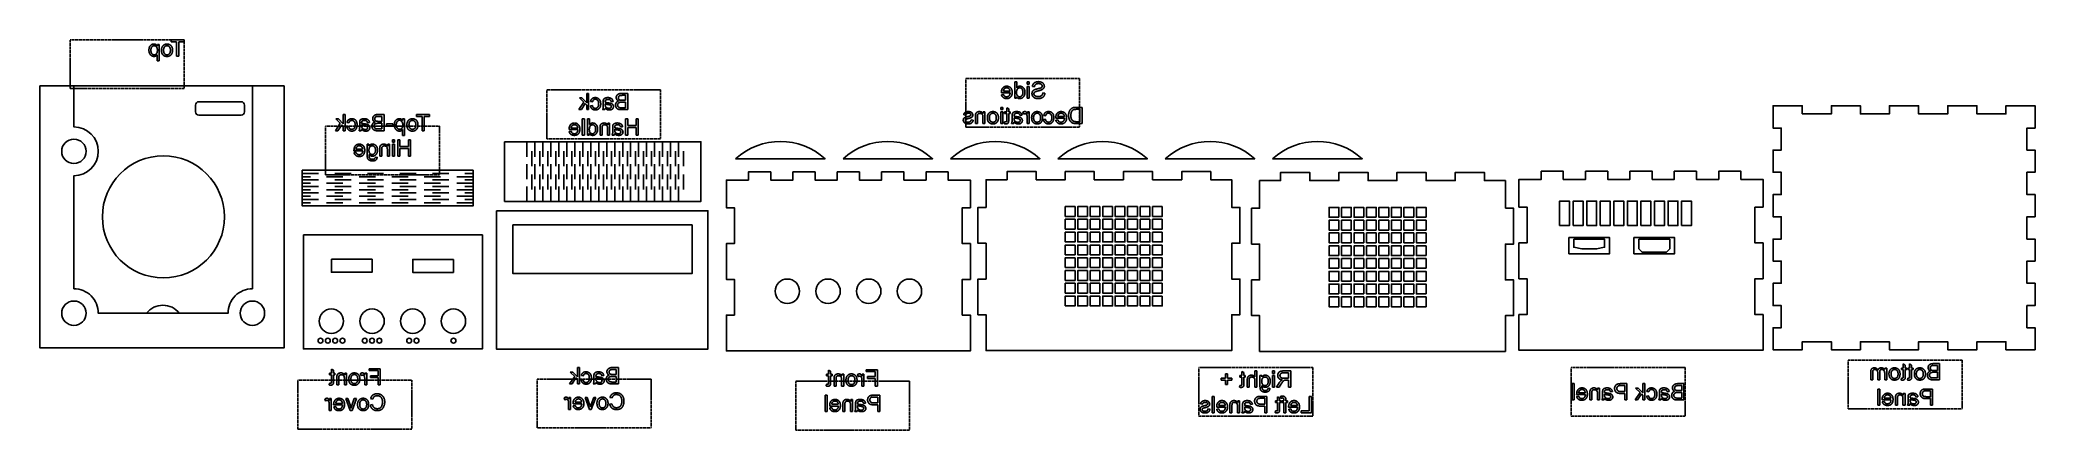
# Model space of a CAD drawing. Header units: millimetres. Extents: x -744 to 481, y -313 to -74.
import ezdxf

# ---------------------------------------------------------------- set-up
doc = ezdxf.new("R2010")
doc.units = ezdxf.units.MM
doc.linetypes.add('DASHED', pattern=[0.75, 0.5, -0.25])
doc.layers.get('0').update_dxf_attribs({"linetype": 'CONTINUOUS'})
doc.layers.add('1', color=7, linetype='DASHED')

msp = doc.modelspace()

# ---------------------------------------------------------------- linework, layer by layer
for p, q in [((-655.9, -73.5), (-663.8, -73.5)), ((-663.8, -73.5), (-663.8, -74.7)), ((-655.9, -74.7), (-655.9, -73.5)), ((-672.5, -82.8), (-672.5, -86.3)), ((-671.2, -76.3), (-672.3, -76.3)), ((-672.3, -76.3), (-672.3, -77.2)), ((-671.2, -86.3), (-671.2, -76.3)), ((-663.8, -74.7), (-660.5, -74.7)), ((-660.5, -74.7), (-660.5, -83.5)), ((-660.5, -83.5), (-659.2, -83.5)), ((-659.2, -83.5), (-659.2, -74.7)), ((-659.2, -74.7), (-655.9, -74.7)), ((-672.5, -86.3), (-671.2, -86.3)), ((-411.4, -109.2), (-413, -109.2)), ((-413, -109.2), (-410.2, -111.9)), ((-408.5, -112.2), (-411.4, -109.2)), ((-407.3, -106.4), (-408.5, -106.4)), ((-408.5, -106.4), (-408.5, -112.2)), ((-407.3, -116.4), (-407.3, -106.4)), ((-383.3, -106.4), (-387, -106.4)), ((-386.6, -107.6), (-384.6, -107.6)), ((-384.6, -107.6), (-384.6, -110.6)), ((-383.3, -116.4), (-383.3, -106.4)), ((-153.7, -106.1), (-148.3, -106.1)), ((-152.4, -107.1), (-153.7, -107.2)), ((-148.4, -105.1), (-152.4, -105.1)), ((-144.3, -99.4), (-145.5, -99.4)), ((-145.5, -99.4), (-145.5, -109.4)), ((-145.5, -109.4), (-144.4, -109.4)), ((-144.4, -109.4), (-144.4, -108.5)), ((-144.3, -103), (-144.3, -99.4)), ((-136.6, -99.4), (-137.8, -99.4)), ((-137.8, -99.4), (-137.8, -100.8)), ((-137.8, -100.8), (-136.6, -100.8)), ((-136.6, -102.1), (-137.8, -102.1)), ((-137.8, -102.1), (-137.8, -109.4)), ((-137.8, -109.4), (-136.6, -109.4)), ((-136.6, -100.8), (-136.6, -99.4)), ((-136.6, -109.4), (-136.6, -102.1)), ((-134.6, -102.2), (-133.4, -102.3)), ((-127, -106.2), (-128.2, -106.1)), ((-561.1, -122.1), (-562.7, -122.1)), ((-562.7, -122.1), (-559.9, -124.8)), ((-558.2, -125.1), (-561.1, -122.1)), ((-556.9, -119.4), (-558.2, -119.4)), ((-558.2, -119.4), (-558.2, -125.1)), ((-556.9, -129.4), (-556.9, -119.4)), ((-533, -119.4), (-536.7, -119.4)), ((-536.3, -120.6), (-534.3, -120.6)), ((-534.3, -120.6), (-534.3, -123.6)), ((-533, -129.4), (-533, -119.4)), ((-520.4, -122.1), (-521.6, -122.1)), ((-521.6, -122.1), (-521.6, -123.1)), ((-520.4, -132.2), (-520.4, -122.1)), ((-505.1, -119.4), (-513, -119.4)), ((-513, -119.4), (-513, -120.6)), ((-513, -120.6), (-509.7, -120.6)), ((-509.7, -120.6), (-509.7, -129.4)), ((-508.4, -129.4), (-508.4, -120.6)), ((-508.4, -120.6), (-505.1, -120.6)), ((-505.1, -120.6), (-505.1, -119.4)), ((-410.2, -111.9), (-413.3, -116.4)), ((-413.3, -116.4), (-411.7, -116.4)), ((-411.7, -116.4), (-409.4, -112.7)), ((-409.9, -122.1), (-411.2, -122.1)), ((-411.2, -122.1), (-411.2, -132.1)), ((-409.9, -132.1), (-409.9, -122.1)), ((-409.4, -112.7), (-408.5, -113.6)), ((-408.5, -113.6), (-408.5, -116.4)), ((-408.5, -116.4), (-407.3, -116.4)), ((-406.8, -122.1), (-408, -122.1)), ((-408, -122.1), (-408, -132.1)), ((-406.8, -125.6), (-406.8, -122.1)), ((-405, -113.8), (-406.2, -114)), ((-406.1, -111.3), (-404.9, -111.5)), ((-398.8, -116.4), (-397.5, -116.4)), ((-398.4, -111.8), (-398.4, -113.4)), ((-397.1, -113.3), (-397.1, -112.8)), ((-393.5, -111.4), (-392.3, -111.3)), ((-384.6, -115.3), (-387.1, -115.3)), ((-387.1, -116.4), (-383.3, -116.4)), ((-386.9, -111.8), (-384.6, -111.8)), ((-384.6, -110.6), (-386.8, -110.6)), ((-384.6, -111.8), (-384.6, -115.3)), ((-383.3, -122.1), (-384.6, -122.1)), ((-384.6, -122.1), (-384.6, -132.1)), ((-383.3, -126.2), (-383.3, -122.1)), ((-376.8, -122.1), (-378.1, -122.1)), ((-378.1, -122.1), (-378.1, -126.2)), ((-376.8, -132.1), (-376.8, -122.1)), ((-176.8, -119.6), (-175.6, -119.8)), ((-169.6, -120.5), (-169.6, -125)), ((-168.4, -125), (-168.4, -120.6)), ((-165, -121), (-165, -125)), ((-163.8, -117.8), (-164.9, -117.8)), ((-164.9, -117.8), (-164.9, -118.8)), ((-163.8, -125), (-163.8, -117.8)), ((-152.9, -115), (-154.1, -115)), ((-154.1, -115), (-154.1, -116.4)), ((-154.1, -116.4), (-152.9, -116.4)), ((-152.9, -117.8), (-154.1, -117.8)), ((-154.1, -117.8), (-154.1, -125)), ((-152.9, -116.4), (-152.9, -115)), ((-152.9, -125), (-152.9, -117.8)), ((-150.4, -117.8), (-151.7, -117.8)), ((-151.7, -117.8), (-151.7, -118.7)), ((-151.7, -118.7), (-150.4, -118.7)), ((-149.2, -116), (-150.4, -115.2)), ((-150.4, -115.2), (-150.4, -117.8)), ((-150.4, -118.7), (-150.4, -122.9)), ((-149.2, -117.8), (-149.2, -116)), ((-148.3, -117.8), (-149.2, -117.8)), ((-149.2, -122.9), (-149.2, -118.7)), ((-149.2, -118.7), (-148.3, -118.7)), ((-148.3, -118.7), (-148.3, -117.8)), ((-147.1, -120.3), (-147.1, -122)), ((-145.9, -121.8), (-145.9, -121.4)), ((-142.2, -120), (-141, -119.8)), ((-140.5, -118), (-140.1, -119.1)), ((-137.8, -121.2), (-137.8, -125)), ((-136.6, -117.8), (-137.7, -117.8)), ((-137.7, -117.8), (-137.7, -118.8)), ((-136.6, -125), (-136.6, -117.8)), ((-126.6, -122.3), (-127.8, -122.5)), ((-127.6, -119.9), (-126.5, -120.1)), ((-120.3, -121.7), (-114.9, -121.7)), ((-115, -120.7), (-119, -120.7)), ((-104.1, -115), (-107.6, -115)), ((-107.5, -116.2), (-105.4, -116.2)), ((-105.4, -116.2), (-105.4, -123.8)), ((-104.1, -125), (-104.1, -115)), ((-559.9, -124.8), (-562.9, -129.4)), ((-562.9, -129.4), (-561.4, -129.4)), ((-561.4, -129.4), (-559, -125.7)), ((-559, -125.7), (-558.2, -126.5)), ((-558.2, -126.5), (-558.2, -129.4)), ((-558.2, -129.4), (-556.9, -129.4)), ((-554.7, -126.7), (-555.9, -126.9)), ((-555.8, -124.3), (-554.6, -124.5)), ((-548.4, -129.4), (-547.1, -129.4)), ((-548, -124.7), (-548, -126.4)), ((-546.8, -126.2), (-546.8, -125.8)), ((-543.2, -124.4), (-542, -124.2)), ((-534.3, -128.2), (-536.8, -128.2)), ((-536.8, -129.4), (-533, -129.4)), ((-536.6, -124.8), (-534.3, -124.8)), ((-534.3, -123.6), (-536.4, -123.6)), ((-534.3, -124.8), (-534.3, -128.2)), ((-527.7, -125.2), (-531.5, -125.2)), ((-531.5, -125.2), (-531.5, -126.4)), ((-531.5, -126.4), (-527.7, -126.4)), ((-527.7, -126.4), (-527.7, -125.2)), ((-521.7, -128.6), (-521.7, -132.2)), ((-521.7, -132.2), (-520.4, -132.2)), ((-509.7, -129.4), (-508.4, -129.4)), ((-419.3, -128.7), (-413.9, -128.7)), ((-418, -129.7), (-419.3, -129.9)), ((-414, -127.7), (-418, -127.7)), ((-411.2, -132.1), (-409.9, -132.1)), ((-408, -132.1), (-406.9, -132.1)), ((-406.9, -132.1), (-406.9, -131.1)), ((-400.3, -127.6), (-400.3, -132.1)), ((-400.3, -132.1), (-399.1, -132.1)), ((-399.1, -132.1), (-399.1, -127.6)), ((-395.7, -128.1), (-395.7, -132.1)), ((-395.7, -132.1), (-394.4, -132.1)), ((-394.4, -124.8), (-395.5, -124.8)), ((-395.5, -124.8), (-395.5, -125.8)), ((-394.4, -132.1), (-394.4, -124.8)), ((-392.9, -132.1), (-391.6, -132.1)), ((-392.5, -127.4), (-392.5, -129)), ((-391.3, -128.9), (-391.3, -128.4)), ((-387.7, -127), (-386.5, -126.9)), ((-384.6, -132.1), (-383.3, -132.1)), ((-378.1, -126.2), (-383.3, -126.2)), ((-383.3, -132.1), (-383.3, -127.3)), ((-383.3, -127.3), (-378.1, -127.3)), ((-378.1, -127.3), (-378.1, -132.1)), ((-378.1, -132.1), (-376.8, -132.1)), ((-171, -122.8), (-172.2, -122.6)), ((-169.6, -125), (-168.4, -125)), ((-165, -125), (-163.8, -125)), ((-154.1, -125), (-152.9, -125)), ((-151.7, -123.9), (-151.9, -125)), ((-147.5, -125), (-146.2, -125)), ((-137.8, -125), (-136.6, -125)), ((-119, -122.7), (-120.3, -122.8)), ((-107.7, -125), (-104.1, -125)), ((-105.4, -123.8), (-107.6, -123.8)), ((-551.5, -141.7), (-546.1, -141.7)), ((-550.2, -142.7), (-551.5, -142.8)), ((-546.2, -140.7), (-550.3, -140.7)), ((-542.3, -137.7), (-543.4, -137.7)), ((-543.4, -137.7), (-543.4, -144)), ((-542.3, -138.6), (-542.3, -137.7)), ((-537.3, -145.6), (-538.5, -145.8)), ((-535.6, -140.5), (-535.6, -145)), ((-535.6, -145), (-534.4, -145)), ((-534.4, -145), (-534.4, -140.6)), ((-531, -141), (-531, -145)), ((-531, -145), (-529.7, -145)), ((-529.7, -137.7), (-530.8, -137.7)), ((-530.8, -137.7), (-530.8, -138.8)), ((-529.7, -145), (-529.7, -137.7)), ((-526.6, -135), (-527.9, -135)), ((-527.9, -135), (-527.9, -136.4)), ((-527.9, -136.4), (-526.6, -136.4)), ((-526.6, -137.7), (-527.9, -137.7)), ((-527.9, -137.7), (-527.9, -145)), ((-527.9, -145), (-526.6, -145)), ((-526.6, -136.4), (-526.6, -135)), ((-526.6, -145), (-526.6, -137.7)), ((-523.3, -135), (-524.6, -135)), ((-524.6, -135), (-524.6, -145)), ((-524.6, -145), (-523.3, -145)), ((-523.3, -139.1), (-523.3, -135)), ((-518.1, -139.1), (-523.3, -139.1)), ((-523.3, -145), (-523.3, -140.3)), ((-523.3, -140.3), (-518.1, -140.3)), ((-516.7, -135), (-518.1, -135)), ((-518.1, -135), (-518.1, -139.1)), ((-518.1, -140.3), (-518.1, -145)), ((-518.1, -145), (-516.7, -145)), ((-516.7, -145), (-516.7, -135)), ((-445.2, -136.1), (-442.2, -136.1)), ((-445.2, -136.1), (-445.2, -145.3)), ((-442.2, -142), (-442.2, -151.2)), ((-440.3, -136.1), (-440.3, -145.3)), ((-437.3, -142), (-437.3, -151.2)), ((-435.4, -136.1), (-435.4, -145.3)), ((-432.4, -142), (-432.4, -151.2)), ((-430.5, -136.1), (-430.5, -145.3)), ((-427.5, -142), (-427.5, -151.2)), ((-425.6, -136.1), (-425.6, -145.3)), ((-422.6, -142), (-422.6, -151.2)), ((-420.7, -136.1), (-420.7, -145.3)), ((-417.7, -142), (-417.7, -151.2)), ((-415.8, -136.1), (-415.8, -145.3)), ((-412.8, -142), (-412.8, -151.2)), ((-410.9, -136.1), (-410.9, -145.3)), ((-407.9, -142), (-407.9, -151.2)), ((-406, -136.1), (-406, -145.3)), ((-403, -142), (-403, -151.2)), ((-401.1, -136.1), (-401.1, -145.3)), ((-398.1, -142), (-398.1, -151.2)), ((-396.2, -136.1), (-396.2, -145.3)), ((-393.2, -142), (-393.2, -151.2)), ((-391.3, -136.1), (-391.3, -145.3)), ((-388.3, -142), (-388.3, -151.2)), ((-386.4, -136.1), (-386.4, -145.3)), ((-383.4, -142), (-383.4, -151.2)), ((-381.5, -136.1), (-381.5, -145.3)), ((-378.5, -142), (-378.5, -151.2)), ((-376.6, -136.1), (-376.6, -145.3)), ((-373.6, -142), (-373.6, -151.2)), ((-371.7, -136.1), (-371.7, -145.3)), ((-368.7, -142), (-368.7, -151.2)), ((-366.8, -136.1), (-366.8, -145.3)), ((-363.8, -142), (-363.8, -151.2)), ((-361.9, -136.1), (-361.9, -145.3)), ((-358.9, -142), (-358.9, -151.2)), ((-357, -136.1), (-357, -145.3)), ((-354, -142), (-354, -151.2)), ((-352.1, -136.1), (-352.1, -145.3)), ((-349.1, -142), (-349.1, -151.2)), ((-583.3, -157.6), (-583.3, -155.6)), ((-583.3, -155.6), (-573.3, -155.6)), ((-583.3, -157.6), (-578.3, -157.6)), ((-578.3, -155.6), (-573.3, -155.6)), ((-558.3, -157.6), (-568.3, -157.6)), ((-563.3, -155.6), (-553.3, -155.6)), ((-538.3, -157.6), (-548.3, -157.6)), ((-543.3, -155.6), (-533.3, -155.6)), ((-518.3, -157.6), (-528.3, -157.6)), ((-523.3, -155.6), (-513.3, -155.6)), ((-498.3, -157.6), (-508.3, -157.6)), ((-503.3, -155.6), (-493.3, -155.6)), ((-478.3, -157.6), (-488.3, -157.6)), ((-483.3, -155.6), (-478.3, -155.6)), ((-478.3, -155.6), (-478.3, -157.6)), ((-445.2, -154.5), (-445.2, -149.9)), ((-445.2, -154.5), (-445.2, -159.1)), ((-442.2, -165.5), (-442.2, -156.3)), ((-440.3, -154.5), (-440.3, -149.9)), ((-440.3, -154.5), (-440.3, -159.1)), ((-437.3, -165.5), (-437.3, -156.3)), ((-435.4, -154.5), (-435.4, -149.9)), ((-435.4, -154.5), (-435.4, -159.1)), ((-432.4, -165.5), (-432.4, -156.3)), ((-430.5, -154.5), (-430.5, -149.9)), ((-430.5, -154.5), (-430.5, -159.1)), ((-427.5, -165.5), (-427.5, -156.3)), ((-425.6, -154.5), (-425.6, -149.9)), ((-425.6, -154.5), (-425.6, -159.1)), ((-422.6, -165.5), (-422.6, -156.3)), ((-420.7, -154.5), (-420.7, -149.9)), ((-420.7, -154.5), (-420.7, -159.1)), ((-417.7, -165.5), (-417.7, -156.3)), ((-415.8, -154.5), (-415.8, -149.9)), ((-415.8, -154.5), (-415.8, -159.1)), ((-412.8, -165.5), (-412.8, -156.3)), ((-410.9, -154.5), (-410.9, -149.9)), ((-410.9, -154.5), (-410.9, -159.1)), ((-407.9, -165.5), (-407.9, -156.3)), ((-406, -154.5), (-406, -149.9)), ((-406, -154.5), (-406, -159.1)), ((-403, -165.5), (-403, -156.3)), ((-401.1, -154.5), (-401.1, -149.9)), ((-401.1, -154.5), (-401.1, -159.1)), ((-398.1, -165.5), (-398.1, -156.3)), ((-396.2, -154.5), (-396.2, -149.9)), ((-396.2, -154.5), (-396.2, -159.1)), ((-393.2, -165.5), (-393.2, -156.3)), ((-391.3, -154.5), (-391.3, -149.9)), ((-391.3, -154.5), (-391.3, -159.1)), ((-388.3, -165.5), (-388.3, -156.3)), ((-386.4, -154.5), (-386.4, -149.9)), ((-386.4, -154.5), (-386.4, -159.1)), ((-383.4, -165.5), (-383.4, -156.3)), ((-381.5, -154.5), (-381.5, -149.9)), ((-381.5, -154.5), (-381.5, -159.1)), ((-378.5, -165.5), (-378.5, -156.3)), ((-376.6, -154.5), (-376.6, -149.9)), ((-376.6, -154.5), (-376.6, -159.1)), ((-373.6, -165.5), (-373.6, -156.3)), ((-371.7, -154.5), (-371.7, -149.9)), ((-371.7, -154.5), (-371.7, -159.1)), ((-368.7, -165.5), (-368.7, -156.3)), ((-366.8, -154.5), (-366.8, -149.9)), ((-366.8, -154.5), (-366.8, -159.1)), ((-363.8, -165.5), (-363.8, -156.3)), ((-361.9, -154.5), (-361.9, -149.9)), ((-361.9, -154.5), (-361.9, -159.1)), ((-358.9, -165.5), (-358.9, -156.3)), ((-357, -154.5), (-357, -149.9)), ((-357, -154.5), (-357, -159.1)), ((-354, -165.5), (-354, -156.3)), ((-352.1, -154.5), (-352.1, -149.9)), ((-352.1, -154.5), (-352.1, -159.1)), ((-349.1, -165.5), (-349.1, -156.3)), ((-583.3, -159.6), (-573.3, -159.6)), ((-583.3, -161.6), (-578.3, -161.6)), ((-583.3, -163.6), (-573.3, -163.6)), ((-583.3, -165.6), (-578.3, -165.6)), ((-583.3, -167.6), (-573.3, -167.6)), ((-583.3, -169.6), (-578.3, -169.6)), ((-583.3, -171.6), (-573.3, -171.6)), ((-558.3, -161.6), (-568.3, -161.6)), ((-558.3, -165.6), (-568.3, -165.6)), ((-558.3, -169.6), (-568.3, -169.6)), ((-563.3, -159.6), (-553.3, -159.6)), ((-563.3, -163.6), (-553.3, -163.6)), ((-563.3, -167.6), (-553.3, -167.6)), ((-563.3, -171.6), (-553.3, -171.6)), ((-538.3, -161.6), (-548.3, -161.6)), ((-538.3, -165.6), (-548.3, -165.6)), ((-538.3, -169.6), (-548.3, -169.6)), ((-543.3, -159.6), (-533.3, -159.6)), ((-543.3, -163.6), (-533.3, -163.6)), ((-543.3, -167.6), (-533.3, -167.6)), ((-543.3, -171.6), (-533.3, -171.6)), ((-518.3, -161.6), (-528.3, -161.6)), ((-518.3, -165.6), (-528.3, -165.6)), ((-518.3, -169.6), (-528.3, -169.6)), ((-523.3, -159.6), (-513.3, -159.6)), ((-523.3, -163.6), (-513.3, -163.6)), ((-523.3, -167.6), (-513.3, -167.6)), ((-523.3, -171.6), (-513.3, -171.6)), ((-498.3, -161.6), (-508.3, -161.6)), ((-498.3, -165.6), (-508.3, -165.6)), ((-498.3, -169.6), (-508.3, -169.6)), ((-503.3, -159.6), (-493.3, -159.6)), ((-503.3, -163.6), (-493.3, -163.6)), ((-503.3, -167.6), (-493.3, -167.6)), ((-503.3, -171.6), (-493.3, -171.6)), ((-478.3, -161.6), (-488.3, -161.6)), ((-478.3, -165.6), (-488.3, -165.6)), ((-478.3, -169.6), (-488.3, -169.6)), ((-483.3, -159.6), (-478.3, -159.6)), ((-483.3, -163.6), (-478.3, -163.6)), ((-483.3, -167.6), (-478.3, -167.6)), ((-483.3, -171.6), (-478.3, -171.6)), ((-445.2, -172.8), (-445.2, -163.6)), ((-440.3, -172.8), (-440.3, -163.6)), ((-435.4, -172.8), (-435.4, -163.6)), ((-430.5, -172.8), (-430.5, -163.6)), ((-425.6, -172.8), (-425.6, -163.6)), ((-420.7, -172.8), (-420.7, -163.6)), ((-415.8, -172.8), (-415.8, -163.6)), ((-410.9, -172.8), (-410.9, -163.6)), ((-406, -172.8), (-406, -163.6)), ((-401.1, -172.8), (-401.1, -163.6)), ((-396.2, -172.8), (-396.2, -163.6)), ((-391.3, -172.8), (-391.3, -163.6)), ((-386.4, -172.8), (-386.4, -163.6)), ((-381.5, -172.8), (-381.5, -163.6)), ((-376.6, -172.8), (-376.6, -163.6)), ((-371.7, -172.8), (-371.7, -163.6)), ((-366.8, -172.8), (-366.8, -163.6)), ((-361.9, -172.8), (-361.9, -163.6)), ((-357, -172.8), (-357, -163.6)), ((-352.1, -172.8), (-352.1, -163.6)), ((-583.3, -173.6), (-578.3, -173.6)), ((-558.3, -173.6), (-568.3, -173.6)), ((-538.3, -173.6), (-548.3, -173.6)), ((-518.3, -173.6), (-528.3, -173.6)), ((-498.3, -173.6), (-508.3, -173.6)), ((-478.3, -173.6), (-488.3, -173.6)), ((-442.2, -172.8), (-445.2, -172.8)), ((-565.4, -278.4), (-566.6, -278.4)), ((-566.6, -278.4), (-566.6, -279.3)), ((-566.6, -279.3), (-565.4, -279.3)), ((-564.1, -276.6), (-565.4, -275.8)), ((-565.4, -275.8), (-565.4, -278.4)), ((-565.4, -279.3), (-565.4, -283.6)), ((-564.1, -278.4), (-564.1, -276.6)), ((-563.2, -278.4), (-564.1, -278.4)), ((-564.1, -283.5), (-564.1, -279.3)), ((-564.1, -279.3), (-563.2, -279.3)), ((-563.2, -279.3), (-563.2, -278.4)), ((-562, -281.1), (-562, -285.6)), ((-560.8, -285.6), (-560.8, -281.2)), ((-557.4, -281.6), (-557.4, -285.6)), ((-556.1, -278.4), (-557.2, -278.4)), ((-557.2, -278.4), (-557.2, -279.4)), ((-556.1, -285.6), (-556.1, -278.4)), ((-547.6, -278.6), (-547.2, -279.7)), ((-544.9, -281.8), (-544.9, -285.6)), ((-543.7, -278.4), (-544.8, -278.4)), ((-544.8, -278.4), (-544.8, -279.5)), ((-543.7, -285.6), (-543.7, -278.4)), ((-535.4, -275.6), (-542.2, -275.6)), ((-542.2, -275.6), (-542.2, -276.8)), ((-542.2, -276.8), (-536.7, -276.8)), ((-536.7, -279.9), (-541.4, -279.9)), ((-541.4, -279.9), (-541.4, -281.1)), ((-541.4, -281.1), (-536.7, -281.1)), ((-536.7, -276.8), (-536.7, -279.9)), ((-536.7, -281.1), (-536.7, -285.6)), ((-535.4, -285.6), (-535.4, -275.6)), ((-415.9, -280.4), (-419, -284.9)), ((-417.1, -277.7), (-418.7, -277.7)), ((-418.7, -277.7), (-415.9, -280.4)), ((-417.5, -284.9), (-415.1, -281.2)), ((-414.2, -280.7), (-417.1, -277.7)), ((-415.1, -281.2), (-414.2, -282.1)), ((-413, -274.9), (-414.2, -274.9)), ((-414.2, -274.9), (-414.2, -280.7)), ((-413, -284.9), (-413, -274.9)), ((-411.8, -279.8), (-410.6, -280)), ((-404.1, -280.3), (-404.1, -281.9)), ((-402.8, -281.8), (-402.8, -281.3)), ((-399.2, -279.9), (-398, -279.8)), ((-389, -274.9), (-392.7, -274.9)), ((-392.6, -280.3), (-390.3, -280.3)), ((-390.3, -279.2), (-392.5, -279.2)), ((-392.3, -276.1), (-390.3, -276.1)), ((-390.3, -276.1), (-390.3, -279.2)), ((-390.3, -280.3), (-390.3, -283.8)), ((-389, -284.9), (-389, -274.9)), ((-259.9, -279), (-261.1, -279)), ((-261.1, -279), (-261.1, -280)), ((-261.1, -280), (-259.9, -280)), ((-258.6, -277.2), (-259.9, -276.5)), ((-259.9, -276.5), (-259.9, -279)), ((-259.9, -280), (-259.9, -284.2)), ((-258.6, -279), (-258.6, -277.2)), ((-257.7, -279), (-258.6, -279)), ((-258.6, -284.1), (-258.6, -280)), ((-258.6, -280), (-257.7, -280)), ((-257.7, -280), (-257.7, -279)), ((-256.5, -281.8), (-256.5, -286.3)), ((-255.3, -286.3), (-255.3, -281.9)), ((-250.6, -279), (-251.7, -279)), ((-251.7, -279), (-251.7, -280)), ((-250.6, -286.3), (-250.6, -279)), ((-242.1, -279.2), (-241.7, -280.4)), ((-238.2, -279), (-239.3, -279)), ((-239.3, -279), (-239.3, -280.1)), ((-238.2, -286.3), (-238.2, -279)), ((-229.9, -276.3), (-236.7, -276.3)), ((-236.7, -276.3), (-236.7, -277.4)), ((-236.7, -277.4), (-231.2, -277.4)), ((-231.2, -280.5), (-235.9, -280.5)), ((-235.9, -280.5), (-235.9, -281.7)), ((-235.9, -281.7), (-231.2, -281.7)), ((-231.2, -277.4), (-231.2, -280.5)), ((-231.2, -281.7), (-231.2, -286.3)), ((-229.9, -286.3), (-229.9, -276.3)), ((-16, -281.5), (-18.7, -281.5)), ((-18.7, -281.5), (-18.7, -282.7)), ((-14.8, -278.8), (-16, -278.8)), ((-16, -278.8), (-16, -281.5)), ((-14.8, -281.5), (-14.8, -278.8)), ((-12.1, -281.5), (-14.8, -281.5)), ((-12.1, -282.7), (-12.1, -281.5)), ((-5.9, -279.8), (-7.2, -279.8)), ((-7.2, -279.8), (-7.2, -280.8)), ((-7.2, -280.8), (-5.9, -280.8)), ((-4.7, -278), (-5.9, -277.3)), ((-5.9, -277.3), (-5.9, -279.8)), ((-5.9, -280.8), (-5.9, -285)), ((-4.7, -279.8), (-4.7, -278)), ((-3.8, -279.8), (-4.7, -279.8)), ((-4.7, -284.9), (-4.7, -280.8)), ((-4.7, -280.8), (-3.8, -280.8)), ((-3.8, -280.8), (-3.8, -279.8)), ((3.3, -277), (2.1, -277)), ((2.1, -277), (2.1, -280.6)), ((3.3, -287), (3.3, -277)), ((6.3, -279.8), (5.2, -279.8)), ((5.2, -279.8), (5.2, -286.1)), ((6.3, -280.7), (6.3, -279.8)), ((14.2, -277), (12.9, -277)), ((12.9, -277), (12.9, -278.5)), ((12.9, -278.5), (14.2, -278.5)), ((14.2, -279.8), (12.9, -279.8)), ((12.9, -279.8), (12.9, -287)), ((14.2, -278.5), (14.2, -277)), ((14.2, -287), (14.2, -279.8)), ((19.6, -278.1), (22.8, -278.1)), ((24.1, -277), (19.7, -277)), ((22.8, -281.5), (19.9, -281.5)), ((22.8, -278.1), (22.8, -281.5)), ((24.1, -287), (24.1, -277)), ((380.5, -277.5), (380.5, -282.5)), ((381.7, -282.5), (381.7, -277.9)), ((384.8, -278.3), (384.8, -282.5)), ((386, -282.5), (386, -277.8)), ((389.1, -278.7), (389.1, -282.5)), ((390.3, -275.2), (389.2, -275.2)), ((389.2, -275.2), (389.2, -276.2)), ((390.3, -282.5), (390.3, -275.2)), ((399.3, -281.4), (399.1, -282.5)), ((400.5, -275.2), (399.3, -275.2)), ((399.3, -275.2), (399.3, -276.2)), ((399.3, -276.2), (400.5, -276.2)), ((401.7, -273.4), (400.5, -272.7)), ((400.5, -272.7), (400.5, -275.2)), ((400.5, -276.2), (400.5, -280.4)), ((401.7, -275.2), (401.7, -273.4)), ((402.6, -275.2), (401.7, -275.2)), ((401.7, -280.3), (401.7, -276.2)), ((401.7, -276.2), (402.6, -276.2)), ((402.6, -276.2), (402.6, -275.2)), ((403.2, -281.4), (403, -282.5)), ((404.4, -275.2), (403.2, -275.2)), ((403.2, -275.2), (403.2, -276.2)), ((403.2, -276.2), (404.4, -276.2)), ((405.6, -273.4), (404.4, -272.7)), ((404.4, -272.7), (404.4, -275.2)), ((404.4, -276.2), (404.4, -280.4)), ((405.6, -275.2), (405.6, -273.4)), ((406.5, -275.2), (405.6, -275.2)), ((405.6, -280.3), (405.6, -276.2)), ((405.6, -276.2), (406.5, -276.2)), ((406.5, -276.2), (406.5, -275.2)), ((421.5, -281.3), (419, -281.3)), ((422.8, -272.5), (419.1, -272.5)), ((419.2, -277.8), (421.5, -277.8)), ((421.5, -276.7), (419.3, -276.7)), ((419.5, -273.6), (421.5, -273.6)), ((421.5, -273.6), (421.5, -276.7)), ((421.5, -277.8), (421.5, -281.3)), ((422.8, -282.5), (422.8, -272.5)), ((-569.4, -294.2), (-569, -295.3)), ((-566.6, -284.5), (-566.8, -285.6)), ((-565.5, -294), (-566.6, -294)), ((-566.6, -294), (-566.6, -295.1)), ((-565.5, -301.2), (-565.5, -294)), ((-562, -285.6), (-560.8, -285.6)), ((-557.4, -285.6), (-556.1, -285.6)), ((-555.3, -294), (-556.6, -294)), ((-556.6, -294), (-553.9, -301.2)), ((-553.7, -298.4), (-555.3, -294)), ((-551.3, -294), (-552.8, -298.3)), ((-552.7, -301.2), (-550, -294)), ((-550, -294), (-551.3, -294)), ((-544.9, -285.6), (-543.7, -285.6)), ((-541.3, -294), (-540, -294.3)), ((-536.7, -285.6), (-535.4, -285.6)), ((-422.3, -293.5), (-421.9, -294.7)), ((-418.4, -293.3), (-419.5, -293.3)), ((-419.5, -293.3), (-419.5, -294.4)), ((-419, -284.9), (-417.5, -284.9)), ((-418.4, -300.6), (-418.4, -293.3)), ((-414.2, -282.1), (-414.2, -284.9)), ((-414.2, -284.9), (-413, -284.9)), ((-410.7, -282.3), (-411.9, -282.5)), ((-408.3, -293.3), (-409.5, -293.3)), ((-409.5, -293.3), (-406.8, -300.6)), ((-406.7, -297.7), (-408.3, -293.3)), ((-404.2, -293.3), (-405.8, -297.7)), ((-405.7, -300.6), (-402.9, -293.3)), ((-404.5, -284.9), (-403.2, -284.9)), ((-402.9, -293.3), (-404.2, -293.3)), ((-394.2, -293.3), (-392.9, -293.6)), ((-390.3, -283.8), (-392.8, -283.8)), ((-392.8, -284.9), (-389, -284.9)), ((-260.7, -291.9), (-261.9, -291.9)), ((-261.9, -291.9), (-261.9, -301.9)), ((-261.1, -285.2), (-261.3, -286.2)), ((-260.7, -301.9), (-260.7, -291.9)), ((-256.5, -286.3), (-255.3, -286.3)), ((-251.9, -282.3), (-251.9, -286.3)), ((-251.9, -286.3), (-250.6, -286.3)), ((-239.4, -282.5), (-239.4, -286.3)), ((-239.4, -286.3), (-238.2, -286.3)), ((-232.2, -293), (-229.6, -293)), ((-228.3, -291.9), (-232, -291.9)), ((-231.2, -286.3), (-229.9, -286.3)), ((-229.6, -293), (-229.6, -296.6)), ((-228.3, -301.9), (-228.3, -291.9)), ((-22.9, -292.7), (-24.1, -292.7)), ((-24.1, -292.7), (-24.1, -302.7)), ((-22.9, -302.7), (-22.9, -292.7)), ((-18.7, -282.7), (-16, -282.7)), ((-16, -282.7), (-16, -285.4)), ((-16, -285.4), (-14.8, -285.4)), ((-14.8, -285.4), (-14.8, -282.7)), ((-14.8, -282.7), (-12.1, -282.7)), ((-7.2, -285.9), (-7.3, -287)), ((-2.6, -282.5), (-2.6, -287)), ((-2.6, -287), (-1.4, -287)), ((-1.4, -287), (-1.4, -282.5)), ((2.1, -283.1), (2.1, -287)), ((2.1, -287), (3.3, -287)), ((5.7, -293.8), (8.2, -293.8)), ((9.5, -292.7), (5.8, -292.7)), ((8.2, -293.8), (8.2, -297.4)), ((9.5, -302.7), (9.5, -292.7)), ((11.3, -287.6), (10.1, -287.8)), ((12.9, -287), (14.2, -287)), ((17, -284.3), (15.3, -287)), ((15.3, -287), (16.9, -287)), ((17.2, -293.6), (16, -292.9)), ((16, -292.9), (16, -295.4)), ((16.9, -287), (18.3, -285)), ((17.2, -295.4), (17.2, -293.6)), ((17.9, -292.6), (18.1, -293.7)), ((21.2, -282.6), (22.8, -282.6)), ((22.8, -282.6), (22.8, -287)), ((22.8, -287), (24.1, -287)), ((36.8, -292.7), (35.5, -292.7)), ((35.5, -292.7), (35.5, -301.5)), ((36.8, -302.7), (36.8, -292.7)), ((198.3, -284.8), (197.1, -284.8)), ((197.1, -284.8), (197.1, -294.8)), ((198.3, -294.8), (198.3, -284.8)), ((199.8, -291.5), (205.2, -291.5)), ((201.1, -292.5), (199.8, -292.7)), ((205.1, -290.5), (201, -290.5)), ((207.9, -290.4), (207.9, -294.8)), ((209.1, -294.8), (209.1, -290.4)), ((212.6, -290.9), (212.6, -294.8)), ((213.8, -287.6), (212.7, -287.6)), ((212.7, -287.6), (212.7, -288.6)), ((213.8, -294.8), (213.8, -287.6)), ((215.7, -290.2), (215.7, -291.8)), ((216.9, -291.7), (216.9, -291.2)), ((220.6, -289.8), (221.8, -289.7)), ((226.8, -286), (229.4, -286)), ((229.4, -289.6), (226.8, -289.6)), ((226.8, -290.8), (229.4, -290.8)), ((230.7, -284.8), (226.9, -284.8)), ((229.4, -286), (229.4, -289.6)), ((229.4, -290.8), (229.4, -294.8)), ((230.7, -294.8), (230.7, -284.8)), ((238.8, -290.3), (235.7, -294.8)), ((237.6, -287.6), (236, -287.6)), ((236, -287.6), (238.8, -290.3)), ((237.2, -294.8), (239.6, -291.1)), ((240.5, -290.5), (237.6, -287.6)), ((239.6, -291.1), (240.5, -292)), ((241.7, -284.8), (240.5, -284.8)), ((240.5, -284.8), (240.5, -290.5)), ((240.5, -292), (240.5, -294.8)), ((241.7, -294.8), (241.7, -284.8)), ((244, -292.2), (242.8, -292.4)), ((242.9, -289.7), (244.1, -289.9)), ((250.6, -290.2), (250.6, -291.8)), ((251.9, -291.7), (251.9, -291.2)), ((255.5, -289.8), (256.7, -289.7)), ((264.4, -293.7), (261.9, -293.7)), ((265.7, -284.8), (262, -284.8)), ((262.1, -290.2), (264.4, -290.2)), ((264.4, -289), (262.2, -289)), ((262.4, -286), (264.4, -286)), ((264.4, -286), (264.4, -289)), ((264.4, -290.2), (264.4, -293.7)), ((265.7, -294.8), (265.7, -284.8)), ((380.5, -282.5), (381.7, -282.5)), ((384.8, -282.5), (386, -282.5)), ((386.1, -288.1), (384.8, -288.1)), ((384.8, -288.1), (384.8, -298.1)), ((386.1, -298.1), (386.1, -288.1)), ((392.9, -293.8), (388.8, -293.8)), ((389.1, -282.5), (390.3, -282.5)), ((395.7, -293.6), (395.7, -298.1)), ((396.9, -298.1), (396.9, -293.7)), ((400.3, -294.1), (400.3, -298.1)), ((401.6, -290.8), (400.5, -290.8)), ((400.5, -290.8), (400.5, -291.9)), ((401.6, -298.1), (401.6, -290.8)), ((403.5, -293.4), (403.5, -295)), ((408.3, -293.1), (409.5, -292.9)), ((414.6, -289.3), (417.2, -289.3)), ((417.2, -292.8), (414.6, -292.8)), ((414.6, -294), (417.2, -294)), ((418.5, -288.1), (414.7, -288.1)), ((417.2, -289.3), (417.2, -292.8)), ((417.2, -294), (417.2, -298.1)), ((418.5, -298.1), (418.5, -288.1)), ((419, -282.5), (422.8, -282.5)), ((-566.7, -297.4), (-566.7, -301.2)), ((-566.7, -301.2), (-565.5, -301.2)), ((-564, -297.9), (-558.6, -297.9)), ((-562.7, -298.9), (-563.9, -299)), ((-558.6, -296.9), (-562.7, -296.9)), ((-553.9, -301.2), (-552.7, -301.2)), ((-540.1, -297.7), (-541.5, -298)), ((-419.6, -296.8), (-419.6, -300.6)), ((-419.6, -300.6), (-418.4, -300.6)), ((-416.9, -297.2), (-411.5, -297.2)), ((-415.6, -298.2), (-416.9, -298.4)), ((-411.6, -296.2), (-415.6, -296.2)), ((-406.8, -300.6), (-405.7, -300.6)), ((-393.1, -297.1), (-394.4, -297.4)), ((-261.9, -301.9), (-260.7, -301.9)), ((-259.2, -298.6), (-253.8, -298.6)), ((-257.9, -299.5), (-259.2, -299.7)), ((-253.9, -297.5), (-257.9, -297.5)), ((-251.1, -297.4), (-251.1, -301.9)), ((-251.1, -301.9), (-249.9, -301.9)), ((-249.9, -301.9), (-249.9, -297.5)), ((-246.4, -297.9), (-246.4, -301.9)), ((-246.4, -301.9), (-245.2, -301.9)), ((-245.2, -294.6), (-246.3, -294.6)), ((-246.3, -294.6), (-246.3, -295.7)), ((-245.2, -301.9), (-245.2, -294.6)), ((-243.7, -301.9), (-242.4, -301.9)), ((-243.3, -297.2), (-243.3, -298.8)), ((-242.1, -298.7), (-242.1, -298.2)), ((-238.4, -296.9), (-237.2, -296.7)), ((-229.6, -296.6), (-232.2, -296.6)), ((-232.2, -297.8), (-229.6, -297.8)), ((-229.6, -297.8), (-229.6, -301.9)), ((-229.6, -301.9), (-228.3, -301.9)), ((-31.3, -297.3), (-30.1, -297.4)), ((-25.5, -300.5), (-26.8, -300.3)), ((-24.1, -302.7), (-22.9, -302.7)), ((-21.4, -299.3), (-16, -299.3)), ((-20.1, -300.3), (-21.4, -300.5)), ((-16.1, -298.3), (-20.1, -298.3)), ((-13.3, -298.2), (-13.3, -302.7)), ((-13.3, -302.7), (-12, -302.7)), ((-12, -302.7), (-12, -298.2)), ((-8.6, -298.7), (-8.6, -302.7)), ((-8.6, -302.7), (-7.4, -302.7)), ((-7.4, -295.4), (-8.5, -295.4)), ((-8.5, -295.4), (-8.5, -296.4)), ((-7.4, -302.7), (-7.4, -295.4)), ((-5.9, -302.7), (-4.6, -302.7)), ((-5.5, -298), (-5.5, -299.6)), ((-4.2, -299.5), (-4.2, -299)), ((-0.6, -297.6), (0.6, -297.5)), ((8.2, -297.4), (5.6, -297.4)), ((5.7, -298.6), (8.2, -298.6)), ((8.2, -298.6), (8.2, -302.7)), ((8.2, -302.7), (9.5, -302.7)), ((14.8, -301.6), (14.6, -302.6)), ((16, -295.4), (14.8, -295.4)), ((14.8, -295.4), (14.8, -296.4)), ((14.8, -296.4), (16, -296.4)), ((16, -296.4), (16, -300.6)), ((18.1, -295.4), (17.2, -295.4)), ((17.2, -300.5), (17.2, -296.4)), ((17.2, -296.4), (18.1, -296.4)), ((18.1, -296.4), (18.1, -295.4)), ((19.8, -295.4), (18.4, -295.4)), ((18.4, -295.4), (18.4, -296.4)), ((18.4, -296.4), (19.8, -296.4)), ((19.8, -294.7), (19.8, -295.4)), ((19.8, -296.4), (19.8, -302.7)), ((19.8, -302.7), (21.1, -302.7)), ((21.1, -295.4), (21.1, -294.6)), ((22.1, -295.4), (21.1, -295.4)), ((21.1, -302.7), (21.1, -296.4)), ((21.1, -296.4), (22.1, -296.4)), ((22.1, -296.4), (22.1, -295.4)), ((22.9, -299.3), (28.3, -299.3)), ((24.2, -300.3), (22.9, -300.5)), ((28.2, -298.3), (24.1, -298.3)), ((35.5, -301.5), (30.5, -301.5)), ((30.5, -301.5), (30.5, -302.7)), ((30.5, -302.7), (36.8, -302.7)), ((197.1, -294.8), (198.3, -294.8)), ((207.9, -294.8), (209.1, -294.8)), ((212.6, -294.8), (213.8, -294.8)), ((215.3, -294.8), (216.6, -294.8)), ((229.4, -294.8), (230.7, -294.8)), ((235.7, -294.8), (237.2, -294.8)), ((240.5, -294.8), (241.7, -294.8)), ((250.2, -294.8), (251.5, -294.8)), ((261.9, -294.8), (265.7, -294.8)), ((384.8, -298.1), (386.1, -298.1)), ((387.5, -294.8), (392.9, -294.8)), ((388.8, -295.7), (387.6, -295.9)), ((395.7, -298.1), (396.9, -298.1)), ((400.3, -298.1), (401.6, -298.1)), ((403.1, -298.1), (404.4, -298.1)), ((404.7, -294.9), (404.7, -294.4)), ((417.2, -298.1), (418.5, -298.1))]:
    msp.add_line(p, q)
for points in [[(-744.5, -101.8), (-594.5, -101.8), (-594.5, -262.8), (-744.5, -262.8)], [(338.4, -119), (338.4, -114), (320.5, -114), (320.5, -127.7), (325.5, -127.7), (325.5, -141.3), (320.5, -141.3), (320.5, -154.9), (325.5, -154.9), (325.5, -168.6), (320.5, -168.6), (320.5, -182.2), (325.5, -182.2), (325.5, -195.9), (320.5, -195.9), (320.5, -209.5), (325.5, -209.5), (325.5, -223.1), (320.5, -223.1), (320.5, -236.8), (325.5, -236.8), (325.5, -250.4), (320.5, -250.4), (320.5, -264), (338.4, -264), (338.4, -259), (356.3, -259), (356.3, -264), (374.2, -264), (374.2, -259), (392, -259), (392, -264), (409.9, -264), (409.9, -259), (427.8, -259), (427.8, -264), (445.7, -264), (445.7, -259), (463.6, -259), (463.6, -264), (481.5, -264), (481.5, -250.4), (476.5, -250.4), (476.5, -236.8), (481.5, -236.8), (481.5, -223.1), (476.5, -223.1), (476.5, -209.5), (481.5, -209.5), (481.5, -195.9), (476.5, -195.9), (476.5, -182.2), (481.5, -182.2), (481.5, -168.6), (476.5, -168.6), (476.5, -154.9), (481.5, -154.9), (481.5, -141.3), (476.5, -141.3), (476.5, -127.7), (481.5, -127.7), (481.5, -114), (463.6, -114), (463.6, -119), (445.7, -119), (445.7, -114), (427.8, -114), (427.8, -119), (409.9, -119), (409.9, -114), (392, -114), (392, -119), (374.2, -119), (374.2, -114), (356.3, -114), (356.3, -119)], [(-459, -136.1), (-338.3, -136.1), (-338.3, -172.8), (-459, -172.8)], [(-583.3, -153.6), (-478.3, -153.6), (-478.3, -175.6), (-583.3, -175.6)], [(-317.7, -242.7), (-322.7, -242.7), (-322.7, -264.7), (-172.7, -264.7), (-172.7, -242.7), (-177.7, -242.7), (-177.7, -220.7), (-172.7, -220.7), (-172.7, -198.7), (-177.7, -198.7), (-177.7, -176.7), (-172.7, -176.7), (-172.7, -159.7), (-186.4, -159.7), (-186.4, -154.7), (-200, -154.7), (-200, -159.7), (-213.6, -159.7), (-213.6, -154.7), (-227.3, -154.7), (-227.3, -159.7), (-240.9, -159.7), (-240.9, -154.7), (-254.5, -154.7), (-254.5, -159.7), (-268.2, -159.7), (-268.2, -154.7), (-281.8, -154.7), (-281.8, -159.7), (-295.4, -159.7), (-295.4, -154.7), (-309.1, -154.7), (-309.1, -159.7), (-322.7, -159.7), (-322.7, -176.7), (-317.7, -176.7), (-317.7, -198.7), (-322.7, -198.7), (-322.7, -220.7), (-317.7, -220.7)], [(-150.2, -159.5), (-163.1, -159.5), (-163.1, -176.5), (-168.1, -176.5), (-168.1, -198.5), (-163.1, -198.5), (-163.1, -220.5), (-168.1, -220.5), (-168.1, -242.5), (-163.1, -242.5), (-163.1, -264.5), (-12.1, -264.5), (-12.1, -242.5), (-7.1, -242.5), (-7.1, -220.5), (-12.1, -220.5), (-12.1, -198.5), (-7.1, -198.5), (-7.1, -176.5), (-12.1, -176.5), (-12.1, -159.5), (-25, -159.5), (-25, -154.5), (-42.9, -154.5), (-42.9, -159.5), (-60.8, -159.5), (-60.8, -154.5), (-78.7, -154.5), (-78.7, -159.5), (-96.6, -159.5), (-96.6, -154.5), (-114.4, -154.5), (-114.4, -159.5), (-132.3, -159.5), (-132.3, -154.5), (-150.2, -154.5)], [(156, -177), (156, -160), (143.1, -160), (143.1, -155), (125.2, -155), (125.2, -160), (107.3, -160), (107.3, -155), (89.4, -155), (89.4, -160), (71.6, -160), (71.6, -155), (53.7, -155), (53.7, -160), (35.8, -160), (35.8, -155), (17.9, -155), (17.9, -160), (5, -160), (5, -177), (0, -177), (0, -199), (5, -199), (5, -221), (0, -221), (0, -243), (5, -243), (5, -265), (156, -265), (156, -243), (161, -243), (161, -221), (156, -221), (156, -199), (161, -199), (161, -177)], [(309.3, -176.3), (314.3, -176.3), (314.3, -159.3), (300.7, -159.3), (300.7, -154.3), (287.1, -154.3), (287.1, -159.3), (273.4, -159.3), (273.4, -154.3), (259.8, -154.3), (259.8, -159.3), (246.2, -159.3), (246.2, -154.3), (232.5, -154.3), (232.5, -159.3), (218.9, -159.3), (218.9, -154.3), (205.3, -154.3), (205.3, -159.3), (191.6, -159.3), (191.6, -154.3), (178, -154.3), (178, -159.3), (164.3, -159.3), (164.3, -176.3), (169.3, -176.3), (169.3, -198.3), (164.3, -198.3), (164.3, -220.3), (169.3, -220.3), (169.3, -242.3), (164.3, -242.3), (164.3, -264.3), (314.3, -264.3), (314.3, -242.3), (309.3, -242.3), (309.3, -220.3), (314.3, -220.3), (314.3, -198.3), (309.3, -198.3)], [(-464, -178.5), (-334, -178.5), (-334, -263.5), (-464, -263.5)], [(-108.4, -176), (-108.4, -182), (-114.4, -182), (-114.4, -176)], [(-108.4, -183.8), (-108.4, -189.8), (-114.4, -189.8), (-114.4, -183.8)], [(-100.8, -176), (-100.8, -182), (-106.8, -182), (-106.8, -176)], [(-100.8, -183.8), (-100.8, -189.8), (-106.8, -189.8), (-106.8, -183.8)], [(-93.1, -176), (-93.1, -182), (-99.1, -182), (-99.1, -176)], [(-93.1, -183.8), (-93.1, -189.8), (-99.1, -189.8), (-99.1, -183.8)], [(-85.4, -176), (-85.4, -182), (-91.4, -182), (-91.4, -176)], [(-85.4, -183.8), (-85.4, -189.8), (-91.4, -189.8), (-91.4, -183.8)], [(-77.8, -176), (-77.8, -182), (-83.8, -182), (-83.8, -176)], [(-77.8, -183.8), (-77.8, -189.8), (-83.8, -189.8), (-83.8, -183.8)], [(-70.1, -176), (-70.1, -182), (-76.1, -182), (-76.1, -176)], [(-70.1, -183.8), (-70.1, -189.8), (-76.1, -189.8), (-76.1, -183.8)], [(-62.4, -176), (-62.4, -182), (-68.4, -182), (-68.4, -176)], [(-62.4, -183.8), (-62.4, -189.8), (-68.4, -189.8), (-68.4, -183.8)], [(-54.8, -176), (-54.8, -182), (-60.8, -182), (-60.8, -176)], [(-54.8, -183.8), (-54.8, -189.8), (-60.8, -189.8), (-60.8, -183.8)], [(53.7, -182.5), (47.7, -182.5), (47.7, -176.5), (53.7, -176.5)], [(61.3, -182.5), (55.3, -182.5), (55.3, -176.5), (61.3, -176.5)], [(69, -182.5), (63, -182.5), (63, -176.5), (69, -176.5)], [(76.7, -182.5), (70.7, -182.5), (70.7, -176.5), (76.7, -176.5)], [(84.3, -182.5), (78.3, -182.5), (78.3, -176.5), (84.3, -176.5)], [(92, -182.5), (86, -182.5), (86, -176.5), (92, -176.5)], [(99.7, -182.5), (93.7, -182.5), (93.7, -176.5), (99.7, -176.5)], [(107.3, -182.5), (101.3, -182.5), (101.3, -176.5), (107.3, -176.5)], [(189.3, -187.6), (189.3, -172.6), (195.3, -172.6), (195.3, -187.6)], [(197.7, -187.6), (197.7, -172.6), (203.7, -172.6), (203.7, -187.6)], [(206, -187.6), (206, -172.6), (212, -172.6), (212, -187.6)], [(214.3, -187.6), (214.3, -172.6), (220.3, -172.6), (220.3, -187.6)], [(222.7, -187.6), (222.7, -172.6), (228.7, -172.6), (228.7, -187.6)], [(231, -187.6), (231, -172.6), (237, -172.6), (237, -187.6)], [(239.3, -187.6), (239.3, -172.6), (245.3, -172.6), (245.3, -187.6)], [(247.7, -187.6), (247.7, -172.6), (253.7, -172.6), (253.7, -187.6)], [(256, -187.6), (256, -172.6), (262, -172.6), (262, -187.6)], [(264.3, -187.6), (264.3, -172.6), (270.3, -172.6), (270.3, -187.6)], [(-582.6, -193.4), (-472.6, -193.4), (-472.6, -263.4), (-582.6, -263.4)], [(-453.8, -187.2), (-343.8, -187.2), (-343.8, -217.2), (-453.8, -217.2)], [(-108.4, -191.7), (-108.4, -197.7), (-114.4, -197.7), (-114.4, -191.7)], [(-100.8, -191.7), (-100.8, -197.7), (-106.8, -197.7), (-106.8, -191.7)], [(-93.1, -191.7), (-93.1, -197.7), (-99.1, -197.7), (-99.1, -191.7)], [(-85.4, -191.7), (-85.4, -197.7), (-91.4, -197.7), (-91.4, -191.7)], [(-77.8, -191.7), (-77.8, -197.7), (-83.8, -197.7), (-83.8, -191.7)], [(-70.1, -191.7), (-70.1, -197.7), (-76.1, -197.7), (-76.1, -191.7)], [(-62.4, -191.7), (-62.4, -197.7), (-68.4, -197.7), (-68.4, -191.7)], [(-54.8, -191.7), (-54.8, -197.7), (-60.8, -197.7), (-60.8, -191.7)], [(53.7, -190.4), (47.7, -190.4), (47.7, -184.4), (53.7, -184.4)], [(53.7, -198.2), (47.7, -198.2), (47.7, -192.2), (53.7, -192.2)], [(61.3, -190.4), (55.3, -190.4), (55.3, -184.4), (61.3, -184.4)], [(61.3, -198.2), (55.3, -198.2), (55.3, -192.2), (61.3, -192.2)], [(69, -190.4), (63, -190.4), (63, -184.4), (69, -184.4)], [(69, -198.2), (63, -198.2), (63, -192.2), (69, -192.2)], [(76.7, -190.4), (70.7, -190.4), (70.7, -184.4), (76.7, -184.4)], [(76.7, -198.2), (70.7, -198.2), (70.7, -192.2), (76.7, -192.2)], [(84.3, -190.4), (78.3, -190.4), (78.3, -184.4), (84.3, -184.4)], [(84.3, -198.2), (78.3, -198.2), (78.3, -192.2), (84.3, -192.2)], [(92, -190.4), (86, -190.4), (86, -184.4), (92, -184.4)], [(92, -198.2), (86, -198.2), (86, -192.2), (92, -192.2)], [(99.7, -190.4), (93.7, -190.4), (93.7, -184.4), (99.7, -184.4)], [(99.7, -198.2), (93.7, -198.2), (93.7, -192.2), (99.7, -192.2)], [(107.3, -190.4), (101.3, -190.4), (101.3, -184.4), (107.3, -184.4)], [(107.3, -198.2), (101.3, -198.2), (101.3, -192.2), (107.3, -192.2)], [(195, -195), (220, -195), (220, -205), (195, -205)], [(198, -196), (217, -196), (217, -201), (212, -202), (203, -202), (198, -201)], [(235, -195), (260, -195), (260, -205), (235, -205)], [(238, -196), (238, -202), (240, -204), (255, -204), (257, -202), (257, -196)], [(-565.4, -208.3), (-540.4, -208.3), (-540.4, -216.3), (-565.4, -216.3)], [(-108.4, -199.6), (-108.4, -205.6), (-114.4, -205.6), (-114.4, -199.6)], [(-108.4, -207.4), (-108.4, -213.4), (-114.4, -213.4), (-114.4, -207.4)], [(-100.8, -199.6), (-100.8, -205.6), (-106.8, -205.6), (-106.8, -199.6)], [(-100.8, -207.4), (-100.8, -213.4), (-106.8, -213.4), (-106.8, -207.4)], [(-93.1, -199.6), (-93.1, -205.6), (-99.1, -205.6), (-99.1, -199.6)], [(-93.1, -207.4), (-93.1, -213.4), (-99.1, -213.4), (-99.1, -207.4)], [(-85.4, -199.6), (-85.4, -205.6), (-91.4, -205.6), (-91.4, -199.6)], [(-85.4, -207.4), (-85.4, -213.4), (-91.4, -213.4), (-91.4, -207.4)], [(-77.8, -199.6), (-77.8, -205.6), (-83.8, -205.6), (-83.8, -199.6)], [(-77.8, -207.4), (-77.8, -213.4), (-83.8, -213.4), (-83.8, -207.4)], [(-70.1, -199.6), (-70.1, -205.6), (-76.1, -205.6), (-76.1, -199.6)], [(-70.1, -207.4), (-70.1, -213.4), (-76.1, -213.4), (-76.1, -207.4)], [(-62.4, -199.6), (-62.4, -205.6), (-68.4, -205.6), (-68.4, -199.6)], [(-62.4, -207.4), (-62.4, -213.4), (-68.4, -213.4), (-68.4, -207.4)], [(-54.8, -199.6), (-54.8, -205.6), (-60.8, -205.6), (-60.8, -199.6)], [(-54.8, -207.4), (-54.8, -213.4), (-60.8, -213.4), (-60.8, -207.4)], [(53.7, -206.1), (47.7, -206.1), (47.7, -200.1), (53.7, -200.1)], [(53.7, -213.9), (47.7, -213.9), (47.7, -207.9), (53.7, -207.9)], [(61.3, -206.1), (55.3, -206.1), (55.3, -200.1), (61.3, -200.1)], [(61.3, -213.9), (55.3, -213.9), (55.3, -207.9), (61.3, -207.9)], [(69, -206.1), (63, -206.1), (63, -200.1), (69, -200.1)], [(69, -213.9), (63, -213.9), (63, -207.9), (69, -207.9)], [(76.7, -206.1), (70.7, -206.1), (70.7, -200.1), (76.7, -200.1)], [(76.7, -213.9), (70.7, -213.9), (70.7, -207.9), (76.7, -207.9)], [(84.3, -206.1), (78.3, -206.1), (78.3, -200.1), (84.3, -200.1)], [(84.3, -213.9), (78.3, -213.9), (78.3, -207.9), (84.3, -207.9)], [(92, -206.1), (86, -206.1), (86, -200.1), (92, -200.1)], [(92, -213.9), (86, -213.9), (86, -207.9), (92, -207.9)], [(99.7, -206.1), (93.7, -206.1), (93.7, -200.1), (99.7, -200.1)], [(99.7, -213.9), (93.7, -213.9), (93.7, -207.9), (99.7, -207.9)], [(107.3, -206.1), (101.3, -206.1), (101.3, -200.1), (107.3, -200.1)], [(107.3, -213.9), (101.3, -213.9), (101.3, -207.9), (107.3, -207.9)], [(-490.4, -208.4), (-515.4, -208.4), (-515.4, -216.4), (-490.4, -216.4)], [(-108.4, -215.3), (-108.4, -221.3), (-114.4, -221.3), (-114.4, -215.3)], [(-100.8, -215.3), (-100.8, -221.3), (-106.8, -221.3), (-106.8, -215.3)], [(-93.1, -215.3), (-93.1, -221.3), (-99.1, -221.3), (-99.1, -215.3)], [(-85.4, -215.3), (-85.4, -221.3), (-91.4, -221.3), (-91.4, -215.3)], [(-77.8, -215.3), (-77.8, -221.3), (-83.8, -221.3), (-83.8, -215.3)], [(-70.1, -215.3), (-70.1, -221.3), (-76.1, -221.3), (-76.1, -215.3)], [(-62.4, -215.3), (-62.4, -221.3), (-68.4, -221.3), (-68.4, -215.3)], [(-54.8, -215.3), (-54.8, -221.3), (-60.8, -221.3), (-60.8, -215.3)], [(53.7, -221.8), (47.7, -221.8), (47.7, -215.8), (53.7, -215.8)], [(61.3, -221.8), (55.3, -221.8), (55.3, -215.8), (61.3, -215.8)], [(69, -221.8), (63, -221.8), (63, -215.8), (69, -215.8)], [(76.7, -221.8), (70.7, -221.8), (70.7, -215.8), (76.7, -215.8)], [(84.3, -221.8), (78.3, -221.8), (78.3, -215.8), (84.3, -215.8)], [(92, -221.8), (86, -221.8), (86, -215.8), (92, -215.8)], [(99.7, -221.8), (93.7, -221.8), (93.7, -215.8), (99.7, -215.8)], [(107.3, -221.8), (101.3, -221.8), (101.3, -215.8), (107.3, -215.8)], [(-108.4, -223.1), (-108.4, -229.1), (-114.4, -229.1), (-114.4, -223.1)], [(-114.4, -237), (-114.4, -231), (-108.4, -231), (-108.4, -237)], [(-100.8, -223.1), (-100.8, -229.1), (-106.8, -229.1), (-106.8, -223.1)], [(-100.8, -231), (-100.8, -237), (-106.8, -237), (-106.8, -231)], [(-93.1, -223.1), (-93.1, -229.1), (-99.1, -229.1), (-99.1, -223.1)], [(-93.1, -231), (-93.1, -237), (-99.1, -237), (-99.1, -231)], [(-85.4, -223.1), (-85.4, -229.1), (-91.4, -229.1), (-91.4, -223.1)], [(-85.4, -231), (-85.4, -237), (-91.4, -237), (-91.4, -231)], [(-77.8, -223.1), (-77.8, -229.1), (-83.8, -229.1), (-83.8, -223.1)], [(-77.8, -231), (-77.8, -237), (-83.8, -237), (-83.8, -231)], [(-70.1, -223.1), (-70.1, -229.1), (-76.1, -229.1), (-76.1, -223.1)], [(-70.1, -231), (-70.1, -237), (-76.1, -237), (-76.1, -231)], [(-62.4, -223.1), (-62.4, -229.1), (-68.4, -229.1), (-68.4, -223.1)], [(-62.4, -231), (-62.4, -237), (-68.4, -237), (-68.4, -231)], [(-54.8, -223.1), (-54.8, -229.1), (-60.8, -229.1), (-60.8, -223.1)], [(-54.8, -231), (-54.8, -237), (-60.8, -237), (-60.8, -231)], [(53.7, -229.6), (47.7, -229.6), (47.7, -223.6), (53.7, -223.6)], [(53.7, -237.5), (47.7, -237.5), (47.7, -231.5), (53.7, -231.5)], [(61.3, -229.6), (55.3, -229.6), (55.3, -223.6), (61.3, -223.6)], [(61.3, -237.5), (55.3, -237.5), (55.3, -231.5), (61.3, -231.5)], [(69, -229.6), (63, -229.6), (63, -223.6), (69, -223.6)], [(69, -237.5), (63, -237.5), (63, -231.5), (69, -231.5)], [(76.7, -229.6), (70.7, -229.6), (70.7, -223.6), (76.7, -223.6)], [(76.7, -237.5), (70.7, -237.5), (70.7, -231.5), (76.7, -231.5)], [(84.3, -229.6), (78.3, -229.6), (78.3, -223.6), (84.3, -223.6)], [(84.3, -237.5), (78.3, -237.5), (78.3, -231.5), (84.3, -231.5)], [(92, -229.6), (86, -229.6), (86, -223.6), (92, -223.6)], [(92, -237.5), (86, -237.5), (86, -231.5), (92, -231.5)], [(99.7, -229.6), (93.7, -229.6), (93.7, -223.6), (99.7, -223.6)], [(99.7, -237.5), (93.7, -237.5), (93.7, -231.5), (99.7, -231.5)], [(107.3, -229.6), (101.3, -229.6), (101.3, -223.6), (107.3, -223.6)], [(101.3, -231.5), (107.3, -231.5), (107.3, -237.5), (101.3, -237.5)]]:
    msp.add_lwpolyline(points, close=True)
for points in [[(-723.6, -101.8), (-613.9, -101.8), (-613.9, -226.5, 0.414214), (-628.9, -241.5), (-708.6, -241.5, 0.414214), (-723.6, -226.5), (-723.6, -157, 1), (-723.6, -127)], [(-646.8, -111.5), (-620.9, -111.5, -0.414214), (-618.8, -113.6), (-618.8, -117.7, -0.414214), (-620.9, -119.8), (-646.8, -119.8, -0.414214), (-648.9, -117.7), (-648.9, -113.6, -0.414214)], [(-317, -146.6), (-262, -146.6, 0.387925)], [(-251, -146.6), (-196, -146.6, 0.387925)], [(-185, -146.6), (-130, -146.6, 0.387925)], [(-119, -146.6), (-64, -146.6, 0.387925)], [(-53, -146.6), (2, -146.6, 0.387925)], [(13, -146.6), (68, -146.6, 0.387925)]]:
    msp.add_lwpolyline(points, format="xyb", close=True)
for centre, radius in [((-723.6, -142), 7.5), ((-668.6, -182.3), 37.5), ((-285.2, -228), 7.5), ((-260.2, -228), 7.5), ((-235.2, -228), 7.5), ((-210.2, -228), 7.5), ((-723.6, -241.5), 7.5), ((-613.9, -241.5), 7.5), ((-565.4, -246.4), 7.5), ((-540.4, -246.4), 7.5), ((-515.4, -246.4), 7.5), ((-490.4, -246.4), 7.5), ((-572.1, -258.4), 1.5), ((-567.6, -258.4), 1.5), ((-563.1, -258.4), 1.5), ((-558.6, -258.4), 1.5), ((-544.9, -258.4), 1.5), ((-540.4, -258.4), 1.5), ((-535.9, -258.4), 1.5), ((-517.6, -258.4), 1.5), ((-513.1, -258.4), 1.5), ((-490.4, -258.4), 1.5)]:
    msp.add_circle(centre, radius)
msp.add_arc((-668.9, -249.3), 12.7, 37.8727, 142.1273)
for points in [[(-677.2, -77.9), (-677.5, -78.8), (-677.5, -79.9)], [(-677.5, -79.9), (-677.5, -81), (-677.1, -81.9)], [(-676.1, -76.6), (-676.8, -77.1), (-677.2, -77.9)], [(-677.1, -81.9), (-676.7, -82.7), (-676, -83.2)], [(-676.3, -79.8), (-676.3, -78.5), (-675.7, -77.8)], [(-675.7, -82), (-676.3, -81.3), (-676.3, -79.8)], [(-674.5, -76.1), (-675.4, -76.1), (-676.1, -76.6)], [(-676, -83.2), (-675.2, -83.7), (-674.4, -83.7)], [(-675.7, -77.8), (-675.1, -77.1), (-674.3, -77.1)], [(-674.3, -82.7), (-675.1, -82.7), (-675.7, -82)], [(-673.2, -76.4), (-673.7, -76.1), (-674.5, -76.1)], [(-674.4, -83.7), (-673.7, -83.7), (-673.3, -83.4)], [(-674.3, -77.1), (-673.5, -77.1), (-672.9, -77.8)], [(-672.9, -82), (-673.5, -82.7), (-674.3, -82.7)], [(-673.3, -83.4), (-672.8, -83.2), (-672.5, -82.8)], [(-672.3, -77.2), (-672.7, -76.7), (-673.2, -76.4)], [(-672.9, -77.8), (-672.3, -78.6), (-672.3, -79.9)], [(-672.3, -79.9), (-672.3, -81.3), (-672.9, -82)], [(-668.8, -77.1), (-669.8, -78.1), (-669.8, -79.8)], [(-669.8, -79.8), (-669.8, -81.2), (-669.4, -82)], [(-669.4, -82), (-669, -82.8), (-668.2, -83.3)], [(-666.4, -76.1), (-667.9, -76.1), (-668.8, -77.1)], [(-668.5, -79.9), (-668.5, -78.5), (-667.9, -77.8)], [(-667.9, -82), (-668.5, -81.3), (-668.5, -79.9)], [(-668.2, -83.3), (-667.3, -83.7), (-666.4, -83.7)], [(-667.9, -77.8), (-667.3, -77.1), (-666.4, -77.1)], [(-666.4, -82.7), (-667.3, -82.7), (-667.9, -82)], [(-664.1, -76.9), (-665.1, -76.1), (-666.4, -76.1)], [(-666.4, -77.1), (-665.5, -77.1), (-664.9, -77.8)], [(-664.9, -82), (-665.5, -82.7), (-666.4, -82.7)], [(-666.4, -83.7), (-664.9, -83.7), (-663.9, -82.7)], [(-664.9, -77.8), (-664.3, -78.5), (-664.3, -79.9)], [(-664.3, -79.9), (-664.3, -81.3), (-664.9, -82)], [(-663, -79.9), (-663, -77.9), (-664.1, -76.9)], [(-663.9, -82.7), (-663, -81.7), (-663, -79.9)], [(-405.1, -109.6), (-405.9, -110.2), (-406.1, -111.3)], [(-403.2, -109), (-404.4, -109), (-405.1, -109.6)], [(-404.3, -110.4), (-403.9, -110), (-403.2, -110)], [(-401.5, -109.5), (-402.3, -109), (-403.2, -109)], [(-403.2, -110), (-402.3, -110), (-401.7, -110.7)], [(-400.3, -110.8), (-400.7, -109.9), (-401.5, -109.5)], [(-397.9, -109.8), (-398.2, -110.1), (-398.3, -110.6)], [(-397.1, -109.3), (-397.6, -109.5), (-397.9, -109.8)], [(-395.6, -109), (-396.5, -109), (-397.1, -109.3)], [(-396.8, -110.5), (-396.3, -110.1), (-395.4, -110.1)], [(-393.9, -109.3), (-394.6, -109), (-395.6, -109)], [(-395.4, -110.1), (-394.5, -110.1), (-394.1, -110.4)], [(-392.8, -110), (-393.2, -109.6), (-393.9, -109.3)], [(-392.3, -111.3), (-392.5, -110.5), (-392.8, -110)], [(-390, -107.7), (-390.4, -108.3), (-390.4, -109)], [(-390.4, -109), (-390.4, -109.6), (-390, -110.2)], [(-388.9, -106.8), (-389.6, -107.1), (-390, -107.7)], [(-390, -110.2), (-389.7, -110.8), (-389, -111.1)], [(-389, -109.2), (-389, -108.7), (-388.8, -108.3)], [(-388.8, -110), (-389, -109.7), (-389, -109.2)], [(-387, -106.4), (-388.2, -106.4), (-388.9, -106.8)], [(-388.8, -108.3), (-388.6, -107.9), (-388.1, -107.8)], [(-388, -110.5), (-388.5, -110.4), (-388.8, -110)], [(-388.1, -107.8), (-387.7, -107.6), (-386.6, -107.6)], [(-152.8, -103), (-153.7, -104), (-153.7, -105.8)], [(-153.7, -105.8), (-153.7, -105.9), (-153.7, -106.1)], [(-153.7, -107.2), (-153.4, -108.3), (-152.6, -108.9)], [(-150.4, -102), (-151.9, -102), (-152.8, -103)], [(-152.6, -108.9), (-151.8, -109.6), (-150.5, -109.6)], [(-152.4, -105.1), (-152.3, -104.2), (-152, -103.7)], [(-151.7, -108.2), (-152.1, -107.8), (-152.4, -107.1)], [(-152, -103.7), (-151.4, -103), (-150.4, -103)], [(-150.5, -108.5), (-151.2, -108.5), (-151.7, -108.2)], [(-149, -107.9), (-149.6, -108.5), (-150.5, -108.5)], [(-150.5, -109.6), (-148.9, -109.6), (-148, -108.6)], [(-148, -103), (-148.9, -102), (-150.4, -102)], [(-150.4, -103), (-149.6, -103), (-149, -103.6)], [(-149, -103.6), (-148.4, -104.1), (-148.4, -105.1)], [(-148.3, -106.1), (-148.4, -107.3), (-149, -107.9)], [(-147, -105.8), (-147, -104), (-148, -103)], [(-148, -108.6), (-147, -107.6), (-147, -105.8)], [(-144.4, -105.9), (-144.4, -104.4), (-143.8, -103.7)], [(-143.8, -107.9), (-144.4, -107.2), (-144.4, -105.9)], [(-144.4, -108.5), (-143.7, -109.6), (-142.4, -109.6)], [(-143.5, -102.3), (-144, -102.5), (-144.3, -103)], [(-143.8, -103.7), (-143.3, -103), (-142.4, -103)], [(-142.5, -108.5), (-143.3, -108.5), (-143.8, -107.9)], [(-142.3, -102), (-143, -102), (-143.5, -102.3)], [(-141.1, -107.9), (-141.7, -108.5), (-142.5, -108.5)], [(-142.4, -103), (-141.6, -103), (-141, -103.7)], [(-142.4, -109.6), (-141.5, -109.6), (-140.8, -109.1)], [(-140.7, -102.5), (-141.4, -102), (-142.3, -102)], [(-140.5, -105.8), (-140.5, -107.2), (-141.1, -107.9)], [(-141, -103.7), (-140.5, -104.3), (-140.5, -105.8)], [(-140.8, -109.1), (-140, -108.6), (-139.6, -107.7)], [(-139.6, -103.8), (-140, -102.9), (-140.7, -102.5)], [(-139.2, -105.8), (-139.2, -104.7), (-139.6, -103.8)], [(-139.6, -107.7), (-139.2, -106.9), (-139.2, -105.8)], [(-134.5, -105.1), (-134.9, -105.8), (-134.9, -106.6)], [(-134.9, -106.6), (-134.9, -107.4), (-134.5, -108.1)], [(-134.1, -100.6), (-134.6, -101.3), (-134.6, -102.2)], [(-133.2, -104.1), (-134.1, -104.5), (-134.5, -105.1)], [(-134.5, -108.1), (-134, -108.8), (-133.2, -109.2)], [(-132.8, -99.6), (-133.7, -99.9), (-134.1, -100.6)], [(-133.7, -106.7), (-133.7, -106.2), (-133.4, -105.9)], [(-133.4, -107.5), (-133.7, -107.1), (-133.7, -106.7)], [(-133.4, -102.3), (-133.3, -101.4), (-132.7, -100.9)], [(-133.4, -105.9), (-133.1, -105.5), (-132.5, -105.3)], [(-132.5, -108.1), (-133.1, -107.9), (-133.4, -107.5)], [(-131, -103.5), (-132.6, -103.8), (-133.2, -104.1)], [(-133.2, -109.2), (-132.3, -109.6), (-131.2, -109.6)], [(-130.9, -99.2), (-132, -99.2), (-132.8, -99.6)], [(-132.7, -100.9), (-132.1, -100.4), (-130.9, -100.4)], [(-132.5, -105.3), (-132.1, -105.1), (-130.7, -104.8)], [(-131.2, -108.4), (-131.9, -108.4), (-132.5, -108.1)], [(-129.6, -108.1), (-130.3, -108.4), (-131.2, -108.4)], [(-131.2, -109.6), (-129.9, -109.6), (-129, -109.2)], [(-129, -102.8), (-129.4, -103.1), (-131, -103.5)], [(-129, -99.6), (-129.9, -99.2), (-130.9, -99.2)], [(-130.9, -100.4), (-129.7, -100.4), (-129.2, -100.8)], [(-130.7, -104.8), (-129.3, -104.4), (-128.8, -104.1)], [(-128.6, -107.3), (-129, -107.8), (-129.6, -108.1)], [(-129.2, -100.8), (-128.6, -101.3), (-128.6, -101.9)], [(-127.8, -100.6), (-128.2, -99.9), (-129, -99.6)], [(-128.6, -101.9), (-128.6, -102.4), (-129, -102.8)], [(-129, -109.2), (-128, -108.8), (-127.5, -108)], [(-128.8, -104.1), (-128.1, -103.8), (-127.7, -103.2)], [(-128.2, -106.1), (-128.3, -106.8), (-128.6, -107.3)], [(-127.3, -102), (-127.3, -101.2), (-127.8, -100.6)], [(-127.7, -103.2), (-127.3, -102.7), (-127.3, -102)], [(-127.5, -108), (-127, -107.2), (-127, -106.2)], [(-554.8, -122.6), (-555.6, -123.2), (-555.8, -124.3)], [(-552.9, -122), (-554, -122), (-554.8, -122.6)], [(-551.1, -122.4), (-551.9, -122), (-552.9, -122)], [(-550, -123.7), (-550.3, -122.9), (-551.1, -122.4)], [(-546.7, -122.2), (-547.3, -122.4), (-547.6, -122.7)], [(-545.2, -122), (-546.2, -122), (-546.7, -122.2)], [(-543.6, -122.2), (-544.3, -122), (-545.2, -122)], [(-542.5, -123), (-542.9, -122.5), (-543.6, -122.2)], [(-539.6, -120.6), (-540, -121.3), (-540, -121.9)], [(-540, -121.9), (-540, -122.6), (-539.7, -123.2)], [(-538.5, -119.7), (-539.2, -120), (-539.6, -120.6)], [(-538.7, -122.1), (-538.7, -121.6), (-538.5, -121.2)], [(-538.5, -123), (-538.7, -122.6), (-538.7, -122.1)], [(-536.7, -119.4), (-537.9, -119.4), (-538.5, -119.7)], [(-538.5, -121.2), (-538.2, -120.8), (-537.8, -120.7)], [(-537.8, -120.7), (-537.4, -120.6), (-536.3, -120.6)], [(-525.3, -122.5), (-526, -122.9), (-526.4, -123.8)], [(-523.7, -122), (-524.6, -122), (-525.3, -122.5)], [(-522.4, -122.3), (-522.9, -122), (-523.7, -122)], [(-521.6, -123.1), (-521.9, -122.5), (-522.4, -122.3)], [(-515.6, -122), (-517.1, -122), (-518, -123)], [(-513.3, -122.8), (-514.3, -122), (-515.6, -122)], [(-406.2, -114), (-406, -115.2), (-405.2, -115.9)], [(-405.2, -115.9), (-404.4, -116.6), (-403.2, -116.6)], [(-404.4, -115.2), (-404.9, -114.7), (-405, -113.8)], [(-404.9, -111.5), (-404.7, -110.8), (-404.3, -110.4)], [(-403.2, -115.6), (-403.9, -115.6), (-404.4, -115.2)], [(-401.7, -114.9), (-402.3, -115.6), (-403.2, -115.6)], [(-403.2, -116.6), (-401.7, -116.6), (-400.8, -115.6)], [(-401.7, -110.7), (-401.2, -111.4), (-401.2, -112.8)], [(-401.2, -112.8), (-401.2, -114.3), (-401.7, -114.9)], [(-400.8, -115.6), (-399.9, -114.7), (-399.9, -112.9)], [(-399.9, -112.9), (-399.9, -111.7), (-400.3, -110.8)], [(-398.4, -115.6), (-398.5, -116), (-398.8, -116.4)], [(-398.3, -110.6), (-398.4, -111), (-398.4, -111.8)], [(-398.4, -113.4), (-398.4, -115.1), (-398.4, -115.6)], [(-397.5, -116.4), (-397.3, -116.1), (-397.2, -115.6)], [(-397.2, -115.6), (-396.5, -116.1), (-395.9, -116.4)], [(-397.1, -111.5), (-397.1, -110.8), (-396.8, -110.5)], [(-397.1, -111.8), (-397.1, -111.6), (-397.1, -111.5)], [(-394.9, -112.3), (-396.4, -112.1), (-397.1, -111.8)], [(-397.1, -112.8), (-396.5, -113.1), (-395.1, -113.3)], [(-396.9, -114.5), (-397.1, -114.1), (-397.1, -113.3)], [(-396.1, -115.3), (-396.7, -115), (-396.9, -114.5)], [(-394.9, -115.6), (-395.6, -115.6), (-396.1, -115.3)], [(-395.9, -116.4), (-395.3, -116.6), (-394.6, -116.6)], [(-395.1, -113.3), (-394.4, -113.4), (-394, -113.5)], [(-393.8, -112.5), (-394.2, -112.4), (-394.9, -112.3)], [(-393.8, -115.3), (-394.1, -115.6), (-394.9, -115.6)], [(-394.6, -116.6), (-393.4, -116.6), (-392.7, -116)], [(-394.1, -110.4), (-393.7, -110.7), (-393.5, -111.4)], [(-394, -113.5), (-393.7, -113.7), (-393.6, -113.9)], [(-393, -112.9), (-393.4, -112.6), (-393.8, -112.5)], [(-393.4, -114.5), (-393.4, -115), (-393.8, -115.3)], [(-393.6, -113.9), (-393.4, -114.2), (-393.4, -114.5)], [(-392.3, -113.6), (-392.6, -113.1), (-393, -112.9)], [(-392.7, -116), (-392.1, -115.4), (-392.1, -114.5)], [(-392.1, -114.5), (-392.1, -114), (-392.3, -113.6)], [(-390.3, -112), (-390.8, -112.7), (-390.8, -113.5)], [(-390.8, -113.5), (-390.8, -114.3), (-390.5, -114.9)], [(-390.5, -114.9), (-390.2, -115.5), (-389.8, -115.8)], [(-389, -111.1), (-389.9, -111.4), (-390.3, -112)], [(-389.8, -115.8), (-389.4, -116.1), (-388.7, -116.3)], [(-389.5, -113.5), (-389.5, -113), (-389.2, -112.6)], [(-389.3, -114.4), (-389.5, -114), (-389.5, -113.5)], [(-388.8, -114.9), (-389.1, -114.8), (-389.3, -114.4)], [(-389.2, -112.6), (-388.9, -112.2), (-388.4, -112)], [(-388, -115.2), (-388.5, -115.1), (-388.8, -114.9)], [(-388.7, -116.3), (-388.1, -116.4), (-387.1, -116.4)], [(-388.4, -112), (-387.9, -111.8), (-386.9, -111.8)], [(-386.8, -110.6), (-387.6, -110.6), (-388, -110.5)], [(-387.1, -115.3), (-387.7, -115.3), (-388, -115.2)], [(-176.8, -121.8), (-177.1, -122.2), (-177.1, -122.9)], [(-176.4, -118.5), (-176.7, -118.9), (-176.8, -119.6)], [(-175.9, -121.2), (-176.5, -121.4), (-176.8, -121.8)], [(-175.4, -117.8), (-176, -118.1), (-176.4, -118.5)], [(-174.1, -120.6), (-175.4, -121), (-175.9, -121.2)], [(-175.8, -123), (-175.8, -122.6), (-175.4, -122.3)], [(-175.6, -119.8), (-175.5, -119.2), (-175.1, -118.9)], [(-173.9, -117.6), (-174.8, -117.6), (-175.4, -117.8)], [(-175.4, -122.3), (-175.2, -122.2), (-174.2, -121.9)], [(-175.1, -118.9), (-174.7, -118.6), (-174, -118.6)], [(-174.2, -121.9), (-172.8, -121.6), (-172.3, -121.3)], [(-173, -120.3), (-173.2, -120.4), (-174.1, -120.6)], [(-174, -118.6), (-173.1, -118.6), (-172.8, -118.9)], [(-172.8, -117.7), (-173.3, -117.6), (-173.9, -117.6)], [(-172.6, -120), (-172.7, -120.2), (-173, -120.3)], [(-172.1, -118.1), (-172.4, -117.9), (-172.8, -117.7)], [(-172.8, -118.9), (-172.4, -119.2), (-172.4, -119.5)], [(-172.4, -119.5), (-172.4, -119.8), (-172.6, -120)], [(-172.3, -121.3), (-171.8, -121.1), (-171.5, -120.6)], [(-171.5, -118.8), (-171.7, -118.4), (-172.1, -118.1)], [(-171.2, -119.7), (-171.2, -119.2), (-171.5, -118.8)], [(-171.5, -120.6), (-171.2, -120.2), (-171.2, -119.7)], [(-169.2, -118.4), (-169.5, -118.8), (-169.6, -119.3)], [(-169.6, -119.3), (-169.6, -119.7), (-169.6, -120.5)], [(-168.4, -117.8), (-168.9, -118.1), (-169.2, -118.4)], [(-167.2, -117.6), (-167.8, -117.6), (-168.4, -117.8)], [(-168.4, -120.6), (-168.4, -119.8), (-168.3, -119.5)], [(-168.3, -119.5), (-168.1, -119.1), (-167.8, -118.9)], [(-167.8, -118.9), (-167.4, -118.7), (-166.9, -118.7)], [(-164.9, -118.8), (-165.7, -117.6), (-167.2, -117.6)], [(-166.9, -118.7), (-166.1, -118.7), (-165.6, -119.1)], [(-165.6, -119.1), (-165, -119.6), (-165, -121)], [(-161.4, -118.6), (-162.3, -119.5), (-162.3, -121.3)], [(-162.3, -121.3), (-162.3, -122.7), (-161.9, -123.5)], [(-158.9, -117.6), (-160.4, -117.6), (-161.4, -118.6)], [(-161.1, -121.3), (-161.1, -120), (-160.4, -119.3)], [(-160.4, -123.5), (-161.1, -122.8), (-161.1, -121.3)], [(-160.4, -119.3), (-159.8, -118.6), (-158.9, -118.6)], [(-156.6, -118.4), (-157.6, -117.6), (-158.9, -117.6)], [(-158.9, -118.6), (-158, -118.6), (-157.4, -119.3)], [(-157.4, -119.3), (-156.8, -120), (-156.8, -121.4)], [(-156.8, -121.4), (-156.8, -122.8), (-157.4, -123.5)], [(-155.5, -121.4), (-155.5, -119.4), (-156.6, -118.4)], [(-156.5, -124.2), (-155.5, -123.2), (-155.5, -121.4)], [(-147.1, -122), (-147.1, -123.7), (-147.2, -124.1)], [(-147, -119.2), (-147.1, -119.5), (-147.1, -120.3)], [(-146.7, -118.4), (-146.9, -118.7), (-147, -119.2)], [(-145.8, -117.8), (-146.4, -118), (-146.7, -118.4)], [(-145.9, -120.1), (-145.9, -119.3), (-145.5, -119)], [(-145.9, -120.4), (-145.9, -120.1), (-145.9, -120.1)], [(-143.7, -120.8), (-145.2, -120.6), (-145.9, -120.4)], [(-145.9, -121.4), (-145.2, -121.6), (-143.9, -121.8)], [(-145.7, -123), (-145.9, -122.6), (-145.9, -121.8)], [(-144.3, -117.6), (-145.2, -117.6), (-145.8, -117.8)], [(-145.5, -119), (-145, -118.6), (-144.1, -118.6)], [(-142.7, -117.8), (-143.4, -117.6), (-144.3, -117.6)], [(-144.1, -118.6), (-143.3, -118.6), (-142.8, -118.9)], [(-143.9, -121.8), (-143.1, -121.9), (-142.8, -122.1)], [(-142.6, -121), (-142.9, -120.9), (-143.7, -120.8)], [(-142.8, -118.9), (-142.4, -119.2), (-142.2, -120)], [(-142.8, -122.1), (-142.5, -122.2), (-142.3, -122.5)], [(-141.6, -118.6), (-141.9, -118.1), (-142.7, -117.8)], [(-141.7, -121.4), (-142.1, -121.1), (-142.6, -121)], [(-142.3, -122.5), (-142.1, -122.7), (-142.1, -123.1)], [(-141.1, -122.1), (-141.3, -121.7), (-141.7, -121.4)], [(-141, -119.8), (-141.2, -119), (-141.6, -118.6)], [(-140.8, -123.1), (-140.8, -122.6), (-141.1, -122.1)], [(-139.2, -117.6), (-139.9, -117.6), (-140.5, -118)], [(-140.1, -119.1), (-139.6, -118.9), (-139.2, -118.9)], [(-138.5, -117.8), (-138.8, -117.6), (-139.2, -117.6)], [(-139.2, -118.9), (-138.8, -118.9), (-138.5, -119.1)], [(-137.7, -118.8), (-138.1, -118.1), (-138.5, -117.8)], [(-138.5, -119.1), (-138.1, -119.3), (-138, -119.8)], [(-138, -119.8), (-137.8, -120.4), (-137.8, -121.2)], [(-134.2, -118.6), (-135.1, -119.5), (-135.1, -121.3)], [(-135.1, -121.3), (-135.1, -122.7), (-134.7, -123.5)], [(-131.8, -117.6), (-133.2, -117.6), (-134.2, -118.6)], [(-133.9, -121.3), (-133.9, -120), (-133.3, -119.3)], [(-133.3, -123.5), (-133.9, -122.8), (-133.9, -121.3)], [(-133.3, -119.3), (-132.7, -118.6), (-131.8, -118.6)], [(-129.5, -118.4), (-130.4, -117.6), (-131.8, -117.6)], [(-131.8, -118.6), (-130.8, -118.6), (-130.2, -119.3)], [(-130.2, -119.3), (-129.6, -120), (-129.6, -121.4)], [(-129.6, -121.4), (-129.6, -122.8), (-130.2, -123.5)], [(-128.4, -121.4), (-128.4, -119.4), (-129.5, -118.4)], [(-129.3, -124.2), (-128.4, -123.2), (-128.4, -121.4)], [(-127.8, -122.5), (-127.6, -123.7), (-126.7, -124.5)], [(-126.7, -118.2), (-127.4, -118.8), (-127.6, -119.9)], [(-124.8, -117.6), (-125.9, -117.6), (-126.7, -118.2)], [(-125.9, -123.7), (-126.4, -123.3), (-126.6, -122.3)], [(-126.5, -120.1), (-126.3, -119.3), (-125.8, -119)], [(-125.8, -119), (-125.4, -118.6), (-124.8, -118.6)], [(-123, -118), (-123.8, -117.6), (-124.8, -117.6)], [(-124.8, -118.6), (-123.9, -118.6), (-123.3, -119.3)], [(-123.3, -119.3), (-122.7, -119.9), (-122.7, -121.4)], [(-122.7, -121.4), (-122.7, -122.8), (-123.3, -123.5)], [(-121.8, -119.3), (-122.2, -118.5), (-123, -118)], [(-122.4, -124.2), (-121.5, -123.2), (-121.5, -121.4)], [(-121.5, -121.4), (-121.5, -120.2), (-121.8, -119.3)], [(-119.4, -118.6), (-120.3, -119.6), (-120.3, -121.4)], [(-120.3, -121.4), (-120.3, -121.5), (-120.3, -121.7)], [(-117, -117.6), (-118.5, -117.6), (-119.4, -118.6)], [(-119, -120.7), (-118.9, -119.8), (-118.6, -119.3)], [(-118.6, -119.3), (-118, -118.6), (-117, -118.6)], [(-114.6, -118.6), (-115.5, -117.6), (-117, -117.6)], [(-117, -118.6), (-116.2, -118.6), (-115.6, -119.2)], [(-115.6, -119.2), (-115, -119.7), (-115, -120.7)], [(-114.9, -121.7), (-115, -122.9), (-115.6, -123.5)], [(-113.6, -121.4), (-113.6, -119.6), (-114.6, -118.6)], [(-114.6, -124.2), (-113.6, -123.2), (-113.6, -121.4)], [(-112, -117.6), (-112.4, -118.6), (-112.4, -119.9)], [(-112.4, -119.9), (-112.4, -121.1), (-112.1, -122)], [(-112.1, -122), (-111.9, -122.8), (-111.4, -123.4)], [(-110.8, -115.9), (-111.6, -116.5), (-112, -117.6)], [(-111, -119.9), (-111, -118.4), (-110.5, -117.5)], [(-110.8, -121.8), (-111, -121.1), (-111, -119.9)], [(-109.4, -115.1), (-110.2, -115.3), (-110.8, -115.9)], [(-110, -123.1), (-110.5, -122.6), (-110.8, -121.8)], [(-110.5, -117.5), (-110, -116.7), (-109.3, -116.4)], [(-107.6, -115), (-108.7, -115), (-109.4, -115.1)], [(-109.3, -116.4), (-108.7, -116.2), (-107.5, -116.2)], [(-555.9, -126.9), (-555.7, -128.1), (-554.9, -128.8)], [(-554.9, -128.8), (-554, -129.6), (-552.9, -129.6)], [(-554.1, -128.1), (-554.5, -127.7), (-554.7, -126.7)], [(-554.6, -124.5), (-554.4, -123.7), (-554, -123.4)], [(-552.8, -128.5), (-553.6, -128.5), (-554.1, -128.1)], [(-554, -123.4), (-553.5, -123), (-552.9, -123)], [(-552.9, -123), (-552, -123), (-551.4, -123.7)], [(-552.9, -129.6), (-551.4, -129.6), (-550.5, -128.6)], [(-551.4, -127.9), (-551.9, -128.5), (-552.8, -128.5)], [(-551.4, -123.7), (-550.8, -124.3), (-550.8, -125.8)], [(-550.8, -125.8), (-550.8, -127.2), (-551.4, -127.9)], [(-550.5, -128.6), (-549.6, -127.6), (-549.6, -125.8)], [(-549.6, -125.8), (-549.6, -124.6), (-550, -123.7)], [(-548.1, -128.5), (-548.2, -129), (-548.4, -129.4)], [(-548, -126.4), (-548, -128.1), (-548.1, -128.5)], [(-547.6, -122.7), (-547.9, -123.1), (-548, -123.6)], [(-548, -123.6), (-548, -123.9), (-548, -124.7)], [(-547.1, -129.4), (-547, -129), (-546.9, -128.5)], [(-546.9, -128.5), (-546.2, -129.1), (-545.6, -129.3)], [(-546.8, -124.5), (-546.8, -123.7), (-546.5, -123.4)], [(-546.8, -124.8), (-546.8, -124.5), (-546.8, -124.5)], [(-544.6, -125.2), (-546.1, -125), (-546.8, -124.8)], [(-546.8, -125.8), (-546.1, -126), (-544.8, -126.2)], [(-546.6, -127.4), (-546.8, -127), (-546.8, -126.2)], [(-545.8, -128.3), (-546.3, -128), (-546.6, -127.4)], [(-546.5, -123.4), (-546, -123), (-545.1, -123)], [(-544.5, -128.6), (-545.2, -128.6), (-545.8, -128.3)], [(-545.6, -129.3), (-545, -129.6), (-544.2, -129.6)], [(-545.1, -123), (-544.2, -123), (-543.8, -123.3)], [(-544.8, -126.2), (-544, -126.3), (-543.7, -126.5)], [(-543.5, -125.4), (-543.9, -125.3), (-544.6, -125.2)], [(-543.4, -128.3), (-543.8, -128.6), (-544.5, -128.6)], [(-544.2, -129.6), (-543, -129.6), (-542.4, -129)], [(-543.8, -123.3), (-543.4, -123.6), (-543.2, -124.4)], [(-543.7, -126.5), (-543.4, -126.6), (-543.2, -126.9)], [(-542.6, -125.8), (-543, -125.5), (-543.5, -125.4)], [(-543.1, -127.4), (-543.1, -127.9), (-543.4, -128.3)], [(-543.2, -126.9), (-543.1, -127.1), (-543.1, -127.4)], [(-542, -126.5), (-542.2, -126.1), (-542.6, -125.8)], [(-542, -124.2), (-542.1, -123.4), (-542.5, -123)], [(-542.4, -129), (-541.8, -128.4), (-541.8, -127.5)], [(-541.8, -127.5), (-541.8, -126.9), (-542, -126.5)], [(-540, -125), (-540.5, -125.6), (-540.5, -126.5)], [(-540.5, -126.5), (-540.5, -127.2), (-540.2, -127.8)], [(-540.2, -127.8), (-539.9, -128.4), (-539.5, -128.7)], [(-538.6, -124.1), (-539.5, -124.3), (-540, -125)], [(-539.7, -123.2), (-539.3, -123.7), (-538.6, -124.1)], [(-539.5, -128.7), (-539, -129.1), (-538.4, -129.2)], [(-539.1, -126.5), (-539.1, -125.9), (-538.9, -125.5)], [(-538.9, -127.3), (-539.1, -127), (-539.1, -126.5)], [(-538.9, -125.5), (-538.6, -125.1), (-538.1, -124.9)], [(-538.4, -127.9), (-538.7, -127.7), (-538.9, -127.3)], [(-537.7, -123.5), (-538.2, -123.3), (-538.5, -123)], [(-537.7, -128.2), (-538.1, -128.1), (-538.4, -127.9)], [(-538.4, -129.2), (-537.7, -129.4), (-536.8, -129.4)], [(-538.1, -124.9), (-537.5, -124.8), (-536.6, -124.8)], [(-536.4, -123.6), (-537.3, -123.6), (-537.7, -123.5)], [(-536.8, -128.2), (-537.4, -128.2), (-537.7, -128.2)], [(-526.4, -123.8), (-526.7, -124.7), (-526.7, -125.7)], [(-526.7, -125.7), (-526.7, -126.8), (-526.3, -127.7)], [(-526.3, -127.7), (-525.9, -128.6), (-525.2, -129.1)], [(-525.5, -125.7), (-525.5, -124.3), (-524.9, -123.6)], [(-524.9, -127.8), (-525.5, -127.2), (-525.5, -125.7)], [(-525.2, -129.1), (-524.4, -129.6), (-523.6, -129.6)], [(-524.9, -123.6), (-524.3, -122.9), (-523.5, -122.9)], [(-523.5, -128.5), (-524.3, -128.5), (-524.9, -127.8)], [(-523.6, -129.6), (-523, -129.6), (-522.5, -129.3)], [(-523.5, -122.9), (-522.8, -122.9), (-522.2, -123.7)], [(-522.1, -127.9), (-522.7, -128.5), (-523.5, -128.5)], [(-522.5, -129.3), (-522, -129), (-521.7, -128.6)], [(-522.2, -123.7), (-521.5, -124.4), (-521.5, -125.8)], [(-521.5, -125.8), (-521.5, -127.2), (-522.1, -127.9)], [(-518, -123), (-519, -123.9), (-519, -125.7)], [(-519, -125.7), (-519, -127.1), (-518.6, -127.9)], [(-518.6, -127.9), (-518.2, -128.7), (-517.4, -129.1)], [(-517.7, -125.7), (-517.7, -124.4), (-517.1, -123.7)], [(-517.1, -127.8), (-517.7, -127.1), (-517.7, -125.7)], [(-517.4, -129.1), (-516.6, -129.6), (-515.6, -129.6)], [(-517.1, -123.7), (-516.5, -123), (-515.6, -123)], [(-515.6, -128.5), (-516.5, -128.5), (-517.1, -127.8)], [(-515.6, -123), (-514.7, -123), (-514.1, -123.7)], [(-514.1, -127.8), (-514.7, -128.5), (-515.6, -128.5)], [(-515.6, -129.6), (-514.1, -129.6), (-513.1, -128.6)], [(-514.1, -123.7), (-513.5, -124.4), (-513.5, -125.8)], [(-513.5, -125.8), (-513.5, -127.2), (-514.1, -127.8)], [(-512.2, -125.8), (-512.2, -123.8), (-513.3, -122.8)], [(-513.1, -128.6), (-512.2, -127.6), (-512.2, -125.8)], [(-418.4, -125.6), (-419.3, -126.6), (-419.3, -128.4)], [(-419.3, -128.4), (-419.3, -128.5), (-419.3, -128.7)], [(-419.3, -129.9), (-419, -131), (-418.2, -131.6)], [(-416, -124.6), (-417.5, -124.6), (-418.4, -125.6)], [(-418.2, -131.6), (-417.4, -132.2), (-416.1, -132.2)], [(-418, -127.7), (-418, -126.8), (-417.6, -126.4)], [(-417.3, -130.9), (-417.8, -130.5), (-418, -129.7)], [(-417.6, -126.4), (-417, -125.7), (-416.1, -125.7)], [(-416.1, -131.2), (-416.8, -131.2), (-417.3, -130.9)], [(-416.1, -125.7), (-415.2, -125.7), (-414.6, -126.2)], [(-414.6, -130.6), (-415.2, -131.2), (-416.1, -131.2)], [(-416.1, -132.2), (-414.5, -132.2), (-413.6, -131.2)], [(-413.6, -125.7), (-414.5, -124.6), (-416, -124.6)], [(-414.6, -126.2), (-414.1, -126.8), (-414, -127.7)], [(-413.9, -128.7), (-414, -129.9), (-414.6, -130.6)], [(-412.7, -128.5), (-412.7, -126.7), (-413.6, -125.7)], [(-413.6, -131.2), (-412.7, -130.3), (-412.7, -128.5)], [(-406.9, -128.5), (-406.9, -127.1), (-406.3, -126.4)], [(-406.4, -130.6), (-406.9, -129.9), (-406.9, -128.5)], [(-406.9, -131.1), (-406.2, -132.2), (-404.9, -132.2)], [(-406, -124.9), (-406.5, -125.2), (-406.8, -125.6)], [(-405, -131.2), (-405.8, -131.2), (-406.4, -130.6)], [(-406.3, -126.4), (-405.8, -125.7), (-404.9, -125.7)], [(-404.8, -124.6), (-405.5, -124.6), (-406, -124.9)], [(-403.6, -130.5), (-404.2, -131.2), (-405, -131.2)], [(-404.9, -125.7), (-404.1, -125.7), (-403.6, -126.3)], [(-404.9, -132.2), (-404, -132.2), (-403.3, -131.7)], [(-403.2, -125.1), (-403.9, -124.6), (-404.8, -124.6)], [(-403.6, -126.3), (-403, -127), (-403, -128.4)], [(-403, -128.4), (-403, -129.8), (-403.6, -130.5)], [(-403.3, -131.7), (-402.6, -131.3), (-402.2, -130.4)], [(-402.1, -126.5), (-402.5, -125.6), (-403.2, -125.1)], [(-402.2, -130.4), (-401.8, -129.6), (-401.8, -128.4)], [(-401.8, -128.4), (-401.8, -127.4), (-402.1, -126.5)], [(-399.9, -125.5), (-400.1, -125.9), (-400.3, -126.4)], [(-400.3, -126.4), (-400.3, -126.7), (-400.3, -127.6)], [(-399, -124.9), (-399.6, -125.1), (-399.9, -125.5)], [(-399.1, -127.6), (-399.1, -126.9), (-398.9, -126.5)], [(-397.8, -124.6), (-398.5, -124.6), (-399, -124.9)], [(-398.9, -126.5), (-398.8, -126.2), (-398.4, -125.9)], [(-398.4, -125.9), (-398.1, -125.7), (-397.6, -125.7)], [(-395.5, -125.8), (-396.3, -124.6), (-397.8, -124.6)], [(-397.6, -125.7), (-396.8, -125.7), (-396.2, -126.2)], [(-396.2, -126.2), (-395.7, -126.7), (-395.7, -128.1)], [(-392.6, -131.2), (-392.7, -131.6), (-392.9, -132.1)], [(-392.5, -129), (-392.5, -130.7), (-392.6, -131.2)], [(-392.1, -125.4), (-392.4, -125.7), (-392.5, -126.2)], [(-392.5, -126.2), (-392.5, -126.6), (-392.5, -127.4)], [(-391.2, -124.9), (-391.8, -125.1), (-392.1, -125.4)], [(-391.6, -132.1), (-391.4, -131.7), (-391.4, -131.2)], [(-391.4, -131.2), (-390.7, -131.7), (-390.1, -132)], [(-391.3, -127.1), (-391.3, -126.4), (-390.9, -126.1)], [(-391.3, -127.5), (-391.3, -127.2), (-391.3, -127.1)], [(-389.1, -127.9), (-390.6, -127.7), (-391.3, -127.5)], [(-391.3, -128.4), (-390.6, -128.7), (-389.3, -128.9)], [(-391.1, -130.1), (-391.3, -129.7), (-391.3, -128.9)], [(-389.7, -124.6), (-390.7, -124.6), (-391.2, -124.9)], [(-390.3, -130.9), (-390.8, -130.6), (-391.1, -130.1)], [(-390.9, -126.1), (-390.5, -125.7), (-389.5, -125.7)], [(-389, -131.3), (-389.7, -131.3), (-390.3, -130.9)], [(-390.1, -132), (-389.4, -132.2), (-388.7, -132.2)], [(-388.1, -124.9), (-388.8, -124.6), (-389.7, -124.6)], [(-389.5, -125.7), (-388.7, -125.7), (-388.3, -126)], [(-389.3, -128.9), (-388.5, -129), (-388.2, -129.1)], [(-388, -128.1), (-388.4, -128), (-389.1, -127.9)], [(-387.9, -130.9), (-388.3, -131.3), (-389, -131.3)], [(-388.7, -132.2), (-387.5, -132.2), (-386.9, -131.6)], [(-388.3, -126), (-387.9, -126.3), (-387.7, -127)], [(-388.2, -129.1), (-387.9, -129.3), (-387.7, -129.5)], [(-387, -125.6), (-387.4, -125.2), (-388.1, -124.9)], [(-387.1, -128.5), (-387.5, -128.2), (-388, -128.1)], [(-387.6, -130.1), (-387.6, -130.6), (-387.9, -130.9)], [(-387.7, -129.5), (-387.6, -129.8), (-387.6, -130.1)], [(-386.5, -129.2), (-386.7, -128.7), (-387.1, -128.5)], [(-386.5, -126.9), (-386.6, -126.1), (-387, -125.6)], [(-386.9, -131.6), (-386.2, -131.1), (-386.2, -130.1)], [(-386.2, -130.1), (-386.2, -129.6), (-386.5, -129.2)], [(-177.1, -122.9), (-177.1, -123.5), (-176.7, -124)], [(-176.7, -124), (-176.3, -124.6), (-175.7, -124.9)], [(-175.4, -123.8), (-175.8, -123.5), (-175.8, -123)], [(-175.7, -124.9), (-175, -125.2), (-174.1, -125.2)], [(-174.1, -124.1), (-175, -124.1), (-175.4, -123.8)], [(-172.8, -123.8), (-173.3, -124.1), (-174.1, -124.1)], [(-174.1, -125.2), (-172.7, -125.2), (-172, -124.6)], [(-172.2, -122.6), (-172.4, -123.4), (-172.8, -123.8)], [(-172, -124.6), (-171.2, -124), (-171, -122.8)], [(-161.9, -123.5), (-161.5, -124.3), (-160.7, -124.7)], [(-160.7, -124.7), (-159.9, -125.2), (-158.9, -125.2)], [(-158.9, -124.1), (-159.8, -124.1), (-160.4, -123.5)], [(-157.4, -123.5), (-158, -124.1), (-158.9, -124.1)], [(-158.9, -125.2), (-157.4, -125.2), (-156.5, -124.2)], [(-151.9, -125), (-151.3, -125.1), (-150.9, -125.1)], [(-151.1, -123.9), (-151.3, -123.9), (-151.7, -123.9)], [(-150.7, -123.9), (-150.9, -123.9), (-151.1, -123.9)], [(-150.9, -125.1), (-150.3, -125.1), (-149.9, -124.9)], [(-150.5, -123.6), (-150.6, -123.8), (-150.7, -123.9)], [(-150.4, -122.9), (-150.4, -123.5), (-150.5, -123.6)], [(-149.9, -124.9), (-149.5, -124.7), (-149.4, -124.3)], [(-149.4, -124.3), (-149.2, -124), (-149.2, -122.9)], [(-147.2, -124.1), (-147.3, -124.6), (-147.5, -125)], [(-146.2, -125), (-146, -124.6), (-146, -124.1)], [(-146, -124.1), (-145.3, -124.7), (-144.6, -124.9)], [(-144.8, -123.9), (-145.4, -123.6), (-145.7, -123)], [(-143.6, -124.2), (-144.3, -124.2), (-144.8, -123.9)], [(-144.6, -124.9), (-144, -125.2), (-143.3, -125.2)], [(-142.5, -123.9), (-142.9, -124.2), (-143.6, -124.2)], [(-143.3, -125.2), (-142.1, -125.2), (-141.5, -124.6)], [(-142.1, -123.1), (-142.1, -123.5), (-142.5, -123.9)], [(-141.5, -124.6), (-140.8, -124), (-140.8, -123.1)], [(-134.7, -123.5), (-134.3, -124.3), (-133.5, -124.7)], [(-133.5, -124.7), (-132.7, -125.2), (-131.8, -125.2)], [(-131.8, -124.1), (-132.7, -124.1), (-133.3, -123.5)], [(-130.2, -123.5), (-130.8, -124.1), (-131.8, -124.1)], [(-131.8, -125.2), (-130.2, -125.2), (-129.3, -124.2)], [(-126.7, -124.5), (-125.9, -125.2), (-124.7, -125.2)], [(-124.7, -124.1), (-125.5, -124.1), (-125.9, -123.7)], [(-123.3, -123.5), (-123.8, -124.1), (-124.7, -124.1)], [(-124.7, -125.2), (-123.3, -125.2), (-122.4, -124.2)], [(-120.3, -122.8), (-120, -123.9), (-119.2, -124.5)], [(-119.2, -124.5), (-118.4, -125.2), (-117.1, -125.2)], [(-118.3, -123.8), (-118.7, -123.4), (-119, -122.7)], [(-117.1, -124.1), (-117.8, -124.1), (-118.3, -123.8)], [(-115.6, -123.5), (-116.2, -124.1), (-117.1, -124.1)], [(-117.1, -125.2), (-115.5, -125.2), (-114.6, -124.2)], [(-111.4, -123.4), (-111, -124), (-110.5, -124.3)], [(-110.5, -124.3), (-110, -124.7), (-109.3, -124.8)], [(-109.1, -123.6), (-109.7, -123.4), (-110, -123.1)], [(-109.3, -124.8), (-108.6, -125), (-107.7, -125)], [(-107.6, -123.8), (-108.6, -123.8), (-109.1, -123.6)], [(-550.6, -138.6), (-551.5, -139.6), (-551.5, -141.4)], [(-551.5, -141.4), (-551.5, -141.5), (-551.5, -141.7)], [(-551.5, -142.8), (-551.2, -143.9), (-550.4, -144.5)], [(-548.3, -137.6), (-549.7, -137.6), (-550.6, -138.6)], [(-550.4, -144.5), (-549.6, -145.2), (-548.3, -145.2)], [(-550.3, -140.7), (-550.2, -139.8), (-549.8, -139.3)], [(-549.5, -143.8), (-550, -143.4), (-550.2, -142.7)], [(-549.8, -139.3), (-549.2, -138.6), (-548.3, -138.6)], [(-548.3, -144.1), (-549, -144.1), (-549.5, -143.8)], [(-545.8, -138.6), (-546.8, -137.6), (-548.3, -137.6)], [(-548.3, -138.6), (-547.4, -138.6), (-546.8, -139.2)], [(-546.8, -143.5), (-547.4, -144.1), (-548.3, -144.1)], [(-548.3, -145.2), (-546.7, -145.2), (-545.8, -144.2)], [(-546.8, -139.2), (-546.3, -139.7), (-546.2, -140.7)], [(-546.1, -141.7), (-546.2, -142.9), (-546.8, -143.5)], [(-544.9, -141.4), (-544.9, -139.6), (-545.8, -138.6)], [(-545.8, -144.2), (-544.9, -143.2), (-544.9, -141.4)], [(-543.4, -144), (-543.4, -145.7), (-543.1, -146.4)], [(-543.1, -146.4), (-542.7, -147.1), (-542, -147.5)], [(-540.2, -137.6), (-541.5, -137.6), (-542.3, -138.6)], [(-542.3, -141.3), (-542.3, -140), (-541.7, -139.3)], [(-541.7, -143.3), (-542.3, -142.7), (-542.3, -141.3)], [(-542.1, -145.6), (-542.2, -145.2), (-542.2, -144)], [(-542.2, -144), (-541.4, -145), (-540.2, -145)], [(-541.5, -146.6), (-541.9, -146.2), (-542.1, -145.6)], [(-541.7, -139.3), (-541.1, -138.6), (-540.3, -138.6)], [(-540.3, -144), (-541.1, -144), (-541.7, -143.3)], [(-540.1, -146.9), (-541, -146.9), (-541.5, -146.6)], [(-540.3, -138.6), (-539.4, -138.6), (-538.9, -139.3)], [(-538.9, -143.3), (-539.4, -144), (-540.3, -144)], [(-538.5, -138.1), (-539.2, -137.6), (-540.2, -137.6)], [(-540.2, -145), (-538.7, -145), (-537.9, -143.9)], [(-538.9, -146.6), (-539.4, -146.9), (-540.1, -146.9)], [(-538.9, -139.3), (-538.3, -139.9), (-538.3, -141.2)], [(-538.3, -141.2), (-538.3, -142.7), (-538.9, -143.3)], [(-538.5, -145.8), (-538.6, -146.3), (-538.9, -146.6)], [(-537.4, -139.4), (-537.8, -138.5), (-538.5, -138.1)], [(-538.1, -147.4), (-537.3, -146.8), (-537.3, -145.6)], [(-537.9, -143.9), (-537, -142.8), (-537, -141.3)], [(-537, -141.3), (-537, -140.3), (-537.4, -139.4)], [(-535.2, -138.4), (-535.4, -138.8), (-535.6, -139.3)], [(-535.6, -139.3), (-535.6, -139.7), (-535.6, -140.5)], [(-534.4, -137.8), (-534.9, -138.1), (-535.2, -138.4)], [(-533.1, -137.6), (-533.8, -137.6), (-534.4, -137.8)], [(-534.4, -140.6), (-534.4, -139.8), (-534.3, -139.5)], [(-534.3, -139.5), (-534.1, -139.1), (-533.7, -138.9)], [(-533.7, -138.9), (-533.4, -138.7), (-532.9, -138.7)], [(-530.8, -138.8), (-531.6, -137.6), (-533.1, -137.6)], [(-532.9, -138.7), (-532.1, -138.7), (-531.5, -139.1)], [(-531.5, -139.1), (-531, -139.6), (-531, -141)], [(-542, -147.5), (-541.2, -147.9), (-540.1, -147.9)], [(-540.1, -147.9), (-538.9, -147.9), (-538.1, -147.4)], [(-561.6, -279), (-561.8, -279.4), (-562, -280)], [(-562, -280), (-562, -280.3), (-562, -281.1)], [(-560.8, -278.4), (-561.3, -278.7), (-561.6, -279)], [(-559.5, -278.2), (-560.2, -278.2), (-560.8, -278.4)], [(-560.8, -281.2), (-560.8, -280.4), (-560.7, -280.1)], [(-560.7, -280.1), (-560.5, -279.7), (-560.1, -279.5)], [(-560.1, -279.5), (-559.8, -279.3), (-559.3, -279.3)], [(-557.2, -279.4), (-558, -278.2), (-559.5, -278.2)], [(-559.3, -279.3), (-558.5, -279.3), (-557.9, -279.8)], [(-557.9, -279.8), (-557.4, -280.3), (-557.4, -281.6)], [(-553.7, -279.2), (-554.7, -280.2), (-554.7, -281.9)], [(-554.7, -281.9), (-554.7, -283.3), (-554.3, -284.1)], [(-551.3, -278.2), (-552.8, -278.2), (-553.7, -279.2)], [(-553.4, -281.9), (-553.4, -280.6), (-552.8, -279.9)], [(-552.8, -284.1), (-553.4, -283.4), (-553.4, -281.9)], [(-552.8, -279.9), (-552.2, -279.2), (-551.3, -279.2)], [(-549, -279), (-550, -278.2), (-551.3, -278.2)], [(-551.3, -279.2), (-550.4, -279.2), (-549.8, -279.9)], [(-549.8, -279.9), (-549.2, -280.6), (-549.2, -282)], [(-547.9, -282), (-547.9, -280), (-549, -279)], [(-546.4, -278.2), (-547, -278.2), (-547.6, -278.6)], [(-547.2, -279.7), (-546.8, -279.5), (-546.3, -279.5)], [(-545.6, -278.4), (-545.9, -278.2), (-546.4, -278.2)], [(-546.3, -279.5), (-545.9, -279.5), (-545.6, -279.7)], [(-544.8, -279.5), (-545.2, -278.7), (-545.6, -278.4)], [(-545.6, -279.7), (-545.3, -279.9), (-545.1, -280.4)], [(-545.1, -280.4), (-544.9, -281), (-544.9, -281.8)], [(-410.8, -278.1), (-411.6, -278.7), (-411.8, -279.8)], [(-408.9, -277.5), (-410.1, -277.5), (-410.8, -278.1)], [(-410.6, -280), (-410.4, -279.3), (-410, -278.9)], [(-410, -278.9), (-409.6, -278.6), (-409, -278.6)], [(-409, -278.6), (-408, -278.6), (-407.4, -279.2)], [(-407.2, -278), (-408, -277.5), (-408.9, -277.5)], [(-407.4, -279.2), (-406.9, -279.9), (-406.9, -281.3)], [(-406.9, -281.3), (-406.9, -282.8), (-407.4, -283.4)], [(-406, -279.3), (-406.4, -278.4), (-407.2, -278)], [(-406.5, -284.1), (-405.6, -283.2), (-405.6, -281.4)], [(-405.6, -281.4), (-405.6, -280.2), (-406, -279.3)], [(-404.1, -281.9), (-404.1, -283.6), (-404.2, -284.1)], [(-404, -279.1), (-404.1, -279.5), (-404.1, -280.3)], [(-403.6, -278.3), (-403.9, -278.6), (-404, -279.1)], [(-402.8, -277.8), (-403.4, -278), (-403.6, -278.3)], [(-401.3, -277.5), (-402.2, -277.5), (-402.8, -277.8)], [(-402.8, -280), (-402.8, -279.3), (-402.5, -279)], [(-402.8, -280.4), (-402.8, -280.1), (-402.8, -280)], [(-400.6, -280.8), (-402.1, -280.6), (-402.8, -280.4)], [(-402.8, -281.3), (-402.2, -281.6), (-400.8, -281.8)], [(-402.6, -283), (-402.8, -282.6), (-402.8, -281.8)], [(-402.5, -279), (-402, -278.6), (-401.1, -278.6)], [(-399.6, -277.8), (-400.3, -277.5), (-401.3, -277.5)], [(-401.1, -278.6), (-400.2, -278.6), (-399.8, -278.9)], [(-400.8, -281.8), (-400.1, -281.9), (-399.8, -282)], [(-399.6, -281), (-399.9, -280.9), (-400.6, -280.8)], [(-399.8, -278.9), (-399.4, -279.2), (-399.2, -279.9)], [(-398.5, -278.5), (-398.9, -278.1), (-399.6, -277.8)], [(-398.7, -281.4), (-399.1, -281.1), (-399.6, -281)], [(-398, -282.1), (-398.3, -281.6), (-398.7, -281.4)], [(-398, -279.8), (-398.2, -279), (-398.5, -278.5)], [(-396.1, -280.5), (-396.5, -281.2), (-396.5, -282.1)], [(-395.7, -276.2), (-396.1, -276.8), (-396.1, -277.5)], [(-396.1, -277.5), (-396.1, -278.1), (-395.7, -278.7)], [(-394.7, -279.6), (-395.6, -279.9), (-396.1, -280.5)], [(-394.6, -275.3), (-395.3, -275.6), (-395.7, -276.2)], [(-395.7, -278.7), (-395.4, -279.3), (-394.7, -279.6)], [(-395.2, -282.1), (-395.2, -281.5), (-394.9, -281.1)], [(-394.9, -281.1), (-394.6, -280.7), (-394.1, -280.5)], [(-394.8, -277.7), (-394.8, -277.2), (-394.5, -276.8)], [(-394.5, -278.5), (-394.8, -278.2), (-394.8, -277.7)], [(-392.7, -274.9), (-393.9, -274.9), (-394.6, -275.3)], [(-394.5, -276.8), (-394.3, -276.4), (-393.8, -276.3)], [(-393.7, -279), (-394.2, -278.9), (-394.5, -278.5)], [(-394.1, -280.5), (-393.6, -280.3), (-392.6, -280.3)], [(-393.8, -276.3), (-393.4, -276.1), (-392.3, -276.1)], [(-392.5, -279.2), (-393.4, -279.2), (-393.7, -279)], [(-256.1, -279.7), (-256.3, -280.1), (-256.5, -280.6)], [(-256.5, -280.6), (-256.5, -281), (-256.5, -281.8)], [(-255.3, -279.1), (-255.8, -279.3), (-256.1, -279.7)], [(-254, -278.8), (-254.7, -278.8), (-255.3, -279.1)], [(-255.3, -281.9), (-255.3, -281.1), (-255.2, -280.7)], [(-255.2, -280.7), (-255, -280.4), (-254.6, -280.1)], [(-254.6, -280.1), (-254.3, -279.9), (-253.8, -279.9)], [(-251.7, -280), (-252.5, -278.8), (-254, -278.8)], [(-253.8, -279.9), (-253, -279.9), (-252.4, -280.4)], [(-252.4, -280.4), (-251.9, -280.9), (-251.9, -282.3)], [(-248.2, -279.8), (-249.2, -280.8), (-249.2, -282.5)], [(-245.8, -278.8), (-247.3, -278.8), (-248.2, -279.8)], [(-247.9, -282.6), (-247.9, -281.3), (-247.3, -280.6)], [(-247.3, -280.6), (-246.7, -279.9), (-245.8, -279.9)], [(-243.5, -279.7), (-244.5, -278.8), (-245.8, -278.8)], [(-245.8, -279.9), (-244.9, -279.9), (-244.3, -280.6)], [(-244.3, -280.6), (-243.7, -281.2), (-243.7, -282.6)], [(-242.4, -282.6), (-242.4, -280.6), (-243.5, -279.7)], [(-240.9, -278.8), (-241.5, -278.8), (-242.1, -279.2)], [(-241.7, -280.4), (-241.3, -280.1), (-240.8, -280.1)], [(-240.1, -279.1), (-240.4, -278.8), (-240.9, -278.8)], [(-240.8, -280.1), (-240.4, -280.1), (-240.1, -280.4)], [(-239.3, -280.1), (-239.7, -279.3), (-240.1, -279.1)], [(-240.1, -280.4), (-239.8, -280.6), (-239.6, -281)], [(-239.6, -281), (-239.4, -281.7), (-239.4, -282.5)], [(-2.3, -280.8), (-2.6, -281.4), (-2.6, -282.5)], [(-1.5, -280), (-2.1, -280.3), (-2.3, -280.8)], [(-0.1, -279.6), (-0.9, -279.6), (-1.5, -280)], [(-1.4, -282.5), (-1.4, -281.5), (-1, -281.1)], [(-1, -281.1), (-0.6, -280.7), (0.2, -280.7)], [(2.1, -280.6), (1.2, -279.6), (-0.1, -279.6)], [(0.2, -280.7), (0.7, -280.7), (1.2, -281)], [(1.2, -281), (1.7, -281.3), (1.9, -281.7)], [(1.9, -281.7), (2.1, -282.2), (2.1, -283.1)], [(8.4, -279.6), (7.1, -279.6), (6.3, -280.7)], [(6.3, -283.3), (6.3, -282), (6.9, -281.3)], [(6.9, -281.3), (7.5, -280.7), (8.3, -280.7)], [(8.3, -280.7), (9.1, -280.7), (9.7, -281.3)], [(10.1, -280.1), (9.4, -279.6), (8.4, -279.6)], [(9.7, -281.3), (10.3, -282), (10.3, -283.3)], [(11.2, -281.5), (10.8, -280.6), (10.1, -280.1)], [(11.5, -283.4), (11.5, -282.3), (11.2, -281.5)], [(16.5, -278.3), (16.1, -278.9), (16.1, -279.8)], [(16.1, -279.8), (16.1, -280.8), (16.8, -281.6)], [(17.6, -277.3), (16.9, -277.6), (16.5, -278.3)], [(16.8, -281.6), (17.5, -282.3), (18.9, -282.5)], [(17.5, -279.8), (17.5, -279.1), (18, -278.6)], [(17.7, -280.7), (17.5, -280.3), (17.5, -279.8)], [(19.7, -277), (18.3, -277), (17.6, -277.3)], [(18.5, -281.3), (18, -281.1), (17.7, -280.7)], [(18, -278.6), (18.5, -278.1), (19.6, -278.1)], [(19.9, -281.5), (19, -281.5), (18.5, -281.3)], [(381.1, -275.7), (380.5, -276.3), (380.5, -277.5)], [(382.7, -275.1), (381.6, -275.1), (381.1, -275.7)], [(381.7, -277.9), (381.7, -277.2), (381.8, -276.8)], [(381.8, -276.8), (381.9, -276.5), (382.3, -276.3)], [(382.3, -276.3), (382.6, -276.1), (383, -276.1)], [(385, -276.3), (384.1, -275.1), (382.7, -275.1)], [(383, -276.1), (383.8, -276.1), (384.3, -276.6)], [(384.3, -276.6), (384.8, -277.1), (384.8, -278.3)], [(385.7, -275.4), (385.2, -275.7), (385, -276.3)], [(387, -275.1), (386.2, -275.1), (385.7, -275.4)], [(386, -277.8), (386, -276.9), (386.3, -276.5)], [(386.3, -276.5), (386.6, -276.1), (387.3, -276.1)], [(388.3, -275.4), (387.7, -275.1), (387, -275.1)], [(387.3, -276.1), (387.8, -276.1), (388.2, -276.4)], [(388.2, -276.4), (388.7, -276.7), (388.9, -277.2)], [(389.2, -276.2), (388.9, -275.7), (388.3, -275.4)], [(388.9, -277.2), (389.1, -277.7), (389.1, -278.7)], [(392.7, -276), (391.7, -277), (391.7, -278.7)], [(391.7, -278.7), (391.7, -280.1), (392.2, -280.9)], [(392.2, -280.9), (392.6, -281.7), (393.4, -282.2)], [(395.1, -275.1), (393.6, -275.1), (392.7, -276)], [(393, -278.8), (393, -277.5), (393.6, -276.8)], [(393.6, -280.9), (393, -280.2), (393, -278.8)], [(393.6, -276.8), (394.2, -276.1), (395.1, -276.1)], [(395.1, -281.6), (394.2, -281.6), (393.6, -280.9)], [(397.4, -275.9), (396.5, -275.1), (395.1, -275.1)], [(395.1, -276.1), (396.1, -276.1), (396.7, -276.8)], [(396.7, -280.9), (396.1, -281.6), (395.1, -281.6)], [(395.1, -282.6), (396.7, -282.6), (397.6, -281.7)], [(396.7, -276.8), (397.3, -277.5), (397.3, -278.8)], [(397.3, -278.8), (397.3, -280.2), (396.7, -280.9)], [(398.5, -278.8), (398.5, -276.8), (397.4, -275.9)], [(397.6, -281.7), (398.5, -280.7), (398.5, -278.8)], [(399.8, -281.4), (399.6, -281.4), (399.3, -281.4)], [(400.2, -281.3), (400.1, -281.4), (399.8, -281.4)], [(400.4, -281.1), (400.4, -281.2), (400.2, -281.3)], [(400.5, -280.4), (400.5, -280.9), (400.4, -281.1)], [(401.1, -282.4), (401.4, -282.1), (401.6, -281.8)], [(401.6, -281.8), (401.7, -281.5), (401.7, -280.3)], [(403.7, -281.4), (403.5, -281.4), (403.2, -281.4)], [(404.1, -281.3), (404, -281.4), (403.7, -281.4)], [(404.3, -281.1), (404.3, -281.2), (404.1, -281.3)], [(404.4, -280.4), (404.4, -280.9), (404.3, -281.1)], [(404.9, -282.4), (405.3, -282.1), (405.5, -281.8)], [(405.5, -281.8), (405.6, -281.5), (405.6, -280.3)], [(408.2, -276), (407.3, -277), (407.3, -278.7)], [(407.3, -278.7), (407.3, -280.1), (407.7, -280.9)], [(407.7, -280.9), (408.1, -281.7), (408.9, -282.2)], [(410.7, -275.1), (409.2, -275.1), (408.2, -276)], [(408.5, -278.8), (408.5, -277.5), (409.1, -276.8)], [(409.1, -280.9), (408.5, -280.2), (408.5, -278.8)], [(409.1, -276.8), (409.8, -276.1), (410.7, -276.1)], [(410.7, -281.6), (409.8, -281.6), (409.1, -280.9)], [(412.9, -275.9), (412, -275.1), (410.7, -275.1)], [(410.7, -276.1), (411.6, -276.1), (412.2, -276.8)], [(412.2, -280.9), (411.6, -281.6), (410.7, -281.6)], [(410.7, -282.6), (412.2, -282.6), (413.1, -281.7)], [(412.2, -276.8), (412.8, -277.5), (412.8, -278.8)], [(412.8, -278.8), (412.8, -280.2), (412.2, -280.9)], [(414.1, -278.8), (414.1, -276.8), (412.9, -275.9)], [(413.1, -281.7), (414.1, -280.7), (414.1, -278.8)], [(415.8, -278.1), (415.3, -278.7), (415.3, -279.6)], [(415.3, -279.6), (415.3, -280.3), (415.6, -280.9)], [(415.6, -280.9), (415.9, -281.5), (416.3, -281.8)], [(416.1, -273.7), (415.8, -274.3), (415.8, -275)], [(415.8, -275), (415.8, -275.7), (416.1, -276.2)], [(417.2, -277.1), (416.2, -277.4), (415.8, -278.1)], [(417.2, -272.8), (416.5, -273.1), (416.1, -273.7)], [(416.1, -276.2), (416.4, -276.8), (417.2, -277.1)], [(416.3, -281.8), (416.7, -282.1), (417.4, -282.3)], [(416.6, -279.6), (416.6, -279), (416.9, -278.6)], [(416.8, -280.4), (416.6, -280), (416.6, -279.6)], [(417.3, -281), (417, -280.8), (416.8, -280.4)], [(416.9, -278.6), (417.2, -278.2), (417.7, -278)], [(417.1, -275.2), (417.1, -274.7), (417.3, -274.3)], [(417.3, -276.1), (417.1, -275.7), (417.1, -275.2)], [(419.1, -272.5), (417.9, -272.5), (417.2, -272.8)], [(417.3, -274.3), (417.5, -273.9), (418, -273.8)], [(418.1, -276.6), (417.6, -276.4), (417.3, -276.1)], [(418.1, -281.2), (417.7, -281.2), (417.3, -281)], [(417.7, -278), (418.2, -277.8), (419.2, -277.8)], [(418, -273.8), (418.4, -273.6), (419.5, -273.6)], [(419.3, -276.7), (418.5, -276.7), (418.1, -276.6)], [(419, -281.3), (418.4, -281.3), (418.1, -281.2)], [(-568.1, -293.8), (-568.7, -293.8), (-569.4, -294.2)], [(-567.3, -294), (-567.7, -293.8), (-568.1, -293.8)], [(-566.6, -295.1), (-567, -294.3), (-567.3, -294)], [(-566.8, -285.6), (-566.2, -285.7), (-565.8, -285.7)], [(-566, -284.6), (-566.3, -284.6), (-566.6, -284.5)], [(-565.6, -284.5), (-565.8, -284.6), (-566, -284.6)], [(-565.8, -285.7), (-565.2, -285.7), (-564.8, -285.5)], [(-565.4, -284.2), (-565.5, -284.4), (-565.6, -284.5)], [(-565.4, -283.6), (-565.4, -284.1), (-565.4, -284.2)], [(-564.8, -285.5), (-564.4, -285.3), (-564.3, -284.9)], [(-564.3, -284.9), (-564.1, -284.6), (-564.1, -283.5)], [(-560.7, -293.8), (-562.1, -293.8), (-563, -294.8)], [(-558.2, -294.8), (-559.2, -293.8), (-560.7, -293.8)], [(-554.3, -284.1), (-553.9, -284.9), (-553.1, -285.3)], [(-553.1, -285.3), (-552.3, -285.8), (-551.3, -285.8)], [(-551.3, -284.8), (-552.2, -284.8), (-552.8, -284.1)], [(-549.8, -284.1), (-550.4, -284.8), (-551.3, -284.8)], [(-551.3, -285.8), (-549.8, -285.8), (-548.8, -284.8)], [(-549.2, -282), (-549.2, -283.4), (-549.8, -284.1)], [(-548.8, -284.8), (-547.9, -283.8), (-547.9, -282)], [(-545.9, -293.8), (-547.4, -293.8), (-548.3, -294.8)], [(-543.6, -294.6), (-544.5, -293.8), (-545.9, -293.8)], [(-539.9, -291.8), (-540.9, -292.6), (-541.3, -294)], [(-540, -294.3), (-539.6, -293.2), (-539, -292.7)], [(-537.3, -291), (-538.8, -291), (-539.9, -291.8)], [(-539, -292.7), (-538.3, -292.2), (-537.3, -292.2)], [(-534.9, -291.6), (-536, -291), (-537.3, -291)], [(-537.3, -292.2), (-536.2, -292.2), (-535.4, -292.7)], [(-535.4, -292.7), (-534.6, -293.3), (-534.3, -294.2)], [(-533.2, -293.4), (-533.8, -292.2), (-534.9, -291.6)], [(-534.3, -294.2), (-534, -295.1), (-534, -296.1)], [(-532.6, -296.1), (-532.6, -294.6), (-533.2, -293.4)], [(-421.1, -293.1), (-421.7, -293.1), (-422.3, -293.5)], [(-420.3, -293.4), (-420.6, -293.1), (-421.1, -293.1)], [(-419.5, -294.4), (-419.9, -293.6), (-420.3, -293.4)], [(-416, -294.1), (-416.9, -295.1), (-416.9, -296.9)], [(-413.6, -293.1), (-415.1, -293.1), (-416, -294.1)], [(-415.1, -294.9), (-414.6, -294.2), (-413.6, -294.2)], [(-411.2, -294.2), (-412.1, -293.1), (-413.6, -293.1)], [(-413.6, -294.2), (-412.8, -294.2), (-412.2, -294.7)], [(-411.9, -282.5), (-411.7, -283.7), (-410.9, -284.4)], [(-410.2, -297), (-410.2, -295.2), (-411.2, -294.2)], [(-410.9, -284.4), (-410.1, -285.1), (-408.9, -285.1)], [(-410.1, -283.7), (-410.6, -283.2), (-410.7, -282.3)], [(-408.9, -284.1), (-409.6, -284.1), (-410.1, -283.7)], [(-407.4, -283.4), (-408, -284.1), (-408.9, -284.1)], [(-408.9, -285.1), (-407.4, -285.1), (-406.5, -284.1)], [(-404.2, -284.1), (-404.2, -284.5), (-404.5, -284.9)], [(-403.2, -284.9), (-403, -284.6), (-402.9, -284.1)], [(-402.9, -284.1), (-402.3, -284.6), (-401.6, -284.9)], [(-401.8, -283.8), (-402.4, -283.5), (-402.6, -283)], [(-401.3, -294.1), (-402.2, -295.1), (-402.2, -296.8)], [(-400.6, -284.2), (-401.3, -284.2), (-401.8, -283.8)], [(-401.6, -284.9), (-401, -285.1), (-400.3, -285.1)], [(-398.8, -293.1), (-400.3, -293.1), (-401.3, -294.1)], [(-399.5, -283.8), (-399.8, -284.2), (-400.6, -284.2)], [(-400.3, -285.1), (-399.1, -285.1), (-398.4, -284.5)], [(-400.3, -294.9), (-399.7, -294.2), (-398.8, -294.2)], [(-399.8, -282), (-399.4, -282.2), (-399.3, -282.4)], [(-399.1, -283), (-399.1, -283.5), (-399.5, -283.8)], [(-399.3, -282.4), (-399.1, -282.7), (-399.1, -283)], [(-396.5, -294), (-397.5, -293.1), (-398.8, -293.1)], [(-398.8, -294.2), (-397.9, -294.2), (-397.3, -294.9)], [(-398.4, -284.5), (-397.8, -283.9), (-397.8, -283)], [(-397.8, -283), (-397.8, -282.5), (-398, -282.1)], [(-396.5, -282.1), (-396.5, -282.8), (-396.2, -283.4)], [(-395.4, -296.9), (-395.4, -294.9), (-396.5, -294)], [(-396.2, -283.4), (-395.9, -284), (-395.5, -284.3)], [(-395.5, -284.3), (-395.1, -284.6), (-394.4, -284.8)], [(-395, -282.9), (-395.2, -282.5), (-395.2, -282.1)], [(-394.5, -283.4), (-394.8, -283.3), (-395, -282.9)], [(-393.7, -283.7), (-394.2, -283.6), (-394.5, -283.4)], [(-394.4, -284.8), (-393.8, -284.9), (-392.8, -284.9)], [(-392.8, -291.2), (-393.8, -291.9), (-394.2, -293.3)], [(-392.8, -283.8), (-393.4, -283.8), (-393.7, -283.7)], [(-392.9, -293.6), (-392.6, -292.5), (-391.9, -292)], [(-390.3, -290.4), (-391.8, -290.4), (-392.8, -291.2)], [(-391.9, -292), (-391.3, -291.5), (-390.3, -291.5)], [(-387.9, -291), (-389, -290.4), (-390.3, -290.4)], [(-390.3, -291.5), (-389.1, -291.5), (-388.3, -292.1)], [(-388.3, -292.1), (-387.6, -292.6), (-387.2, -293.6)], [(-386.2, -292.8), (-386.8, -291.6), (-387.9, -291)], [(-387.2, -293.6), (-386.9, -294.5), (-386.9, -295.5)], [(-385.6, -295.5), (-385.6, -293.9), (-386.2, -292.8)], [(-261.3, -286.2), (-260.7, -286.4), (-260.3, -286.4)], [(-260.5, -285.2), (-260.8, -285.2), (-261.1, -285.2)], [(-260.1, -285.1), (-260.3, -285.2), (-260.5, -285.2)], [(-260.3, -286.4), (-259.7, -286.4), (-259.3, -286.1)], [(-259.9, -284.9), (-260, -285), (-260.1, -285.1)], [(-259.9, -284.2), (-259.9, -284.7), (-259.9, -284.9)], [(-259.3, -286.1), (-258.9, -285.9), (-258.8, -285.6)], [(-258.8, -285.6), (-258.6, -285.2), (-258.6, -284.1)], [(-249.2, -282.5), (-249.2, -283.9), (-248.8, -284.7)], [(-248.8, -284.7), (-248.4, -285.5), (-247.6, -286)], [(-247.3, -284.7), (-247.9, -284), (-247.9, -282.6)], [(-247.6, -286), (-246.8, -286.4), (-245.8, -286.4)], [(-245.8, -285.4), (-246.7, -285.4), (-247.3, -284.7)], [(-244.3, -284.7), (-244.9, -285.4), (-245.8, -285.4)], [(-245.8, -286.4), (-244.3, -286.4), (-243.3, -285.4)], [(-243.7, -282.6), (-243.7, -284), (-244.3, -284.7)], [(-243.3, -285.4), (-242.4, -284.5), (-242.4, -282.6)], [(-235.6, -293.4), (-235.9, -294), (-235.9, -294.8)], [(-234.8, -292.4), (-235.3, -292.8), (-235.6, -293.4)], [(-233.6, -292), (-234.3, -292.1), (-234.8, -292.4)], [(-234.5, -294.8), (-234.5, -294.2), (-234.2, -293.7)], [(-234.2, -293.7), (-233.9, -293.3), (-233.4, -293.1)], [(-232, -291.9), (-233, -291.9), (-233.6, -292)], [(-233.4, -293.1), (-233.1, -293), (-232.2, -293)], [(-7.3, -287), (-6.8, -287.1), (-6.4, -287.1)], [(-6.6, -286), (-6.8, -286), (-7.2, -285.9)], [(-6.2, -285.9), (-6.3, -286), (-6.6, -286)], [(-6.4, -287.1), (-5.7, -287.1), (-5.4, -286.9)], [(-6, -285.7), (-6, -285.8), (-6.2, -285.9)], [(-5.9, -285), (-5.9, -285.5), (-6, -285.7)], [(-5.4, -286.9), (-5, -286.7), (-4.8, -286.4)], [(-4.8, -286.4), (-4.7, -286), (-4.7, -284.9)], [(2.2, -294.2), (1.9, -294.8), (1.9, -295.5)], [(3, -293.2), (2.5, -293.6), (2.2, -294.2)], [(4.3, -292.7), (3.5, -292.9), (3, -293.2)], [(3.6, -294.5), (3.9, -294.1), (4.4, -293.9)], [(5.8, -292.7), (4.8, -292.7), (4.3, -292.7)], [(4.4, -293.9), (4.8, -293.8), (5.7, -293.8)], [(5.2, -286.1), (5.2, -287.8), (5.5, -288.5)], [(5.5, -288.5), (5.8, -289.2), (6.6, -289.6)], [(6.9, -285.4), (6.3, -284.7), (6.3, -283.3)], [(6.5, -287.7), (6.4, -287.3), (6.4, -286.1)], [(6.4, -286.1), (7.2, -287), (8.4, -287)], [(7.1, -288.6), (6.7, -288.3), (6.5, -287.7)], [(6.6, -289.6), (7.3, -290), (8.4, -290)], [(8.3, -286), (7.4, -286), (6.9, -285.4)], [(8.4, -289), (7.6, -289), (7.1, -288.6)], [(9.7, -285.4), (9.1, -286), (8.3, -286)], [(8.4, -287), (9.9, -287), (10.7, -286)], [(9.7, -288.6), (9.2, -289), (8.4, -289)], [(8.4, -290), (9.7, -290), (10.5, -289.4)], [(10.3, -283.3), (10.3, -284.7), (9.7, -285.4)], [(10.1, -287.8), (10, -288.4), (9.7, -288.6)], [(10.5, -289.4), (11.3, -288.8), (11.3, -287.6)], [(10.7, -286), (11.5, -284.9), (11.5, -283.4)], [(18.1, -283), (17.5, -283.5), (17, -284.3)], [(19, -292.5), (18.5, -292.5), (17.9, -292.6)], [(18.9, -282.5), (18.4, -282.7), (18.1, -283)], [(18.1, -293.7), (18.5, -293.6), (18.8, -293.6)], [(18.3, -285), (18.8, -284.1), (19.2, -283.6)], [(18.8, -293.6), (19.4, -293.6), (19.6, -293.8)], [(20.3, -292.8), (19.9, -292.5), (19, -292.5)], [(19.2, -283.6), (19.6, -283.1), (19.9, -282.9)], [(19.6, -293.8), (19.8, -294.1), (19.8, -294.7)], [(19.9, -282.9), (20.2, -282.7), (20.5, -282.7)], [(20.9, -293.6), (20.7, -293.1), (20.3, -292.8)], [(20.5, -282.7), (20.7, -282.6), (21.2, -282.6)], [(21.1, -294.6), (21.1, -293.9), (20.9, -293.6)], [(200.7, -288.4), (199.8, -289.4), (199.8, -291.2)], [(199.8, -291.2), (199.8, -291.3), (199.8, -291.5)], [(199.8, -292.7), (200.1, -293.8), (200.9, -294.4)], [(203, -287.4), (201.6, -287.4), (200.7, -288.4)], [(201, -290.5), (201.1, -289.6), (201.5, -289.2)], [(201.8, -293.6), (201.3, -293.3), (201.1, -292.5)], [(201.5, -289.2), (202.1, -288.4), (203, -288.4)], [(203, -294), (202.3, -294), (201.8, -293.6)], [(205.5, -288.4), (204.5, -287.4), (203, -287.4)], [(203, -288.4), (203.9, -288.4), (204.5, -289)], [(204.5, -293.4), (203.9, -294), (203, -294)], [(203, -295), (204.6, -295), (205.5, -294)], [(204.5, -289), (205, -289.6), (205.1, -290.5)], [(205.2, -291.5), (205.1, -292.7), (204.5, -293.4)], [(206.4, -291.3), (206.4, -289.5), (205.5, -288.4)], [(205.5, -294), (206.4, -293.1), (206.4, -291.3)], [(208, -289.2), (207.9, -289.5), (207.9, -290.4)], [(208.4, -288.3), (208.1, -288.7), (208, -289.2)], [(209.2, -287.7), (208.6, -287.9), (208.4, -288.3)], [(209.1, -290.4), (209.1, -289.7), (209.3, -289.3)], [(210.4, -287.4), (209.7, -287.4), (209.2, -287.7)], [(209.3, -289.3), (209.4, -288.9), (209.8, -288.7)], [(209.8, -288.7), (210.1, -288.5), (210.6, -288.5)], [(212.7, -288.6), (211.9, -287.4), (210.4, -287.4)], [(210.6, -288.5), (211.4, -288.5), (212, -289)], [(212, -289), (212.6, -289.5), (212.6, -290.9)], [(215.6, -294), (215.5, -294.4), (215.3, -294.8)], [(215.7, -291.8), (215.7, -293.5), (215.6, -294)], [(215.8, -289), (215.7, -289.4), (215.7, -290.2)], [(216.1, -288.2), (215.9, -288.5), (215.8, -289)], [(217, -287.7), (216.4, -287.9), (216.1, -288.2)], [(216.6, -294.8), (216.8, -294.5), (216.8, -294)], [(216.8, -294), (217.5, -294.5), (218.1, -294.8)], [(216.9, -289.9), (216.9, -289.2), (217.3, -288.9)], [(216.9, -290.2), (216.9, -290), (216.9, -289.9)], [(219.1, -290.7), (217.6, -290.5), (216.9, -290.2)], [(216.9, -291.2), (217.6, -291.5), (218.9, -291.7)], [(217.1, -292.9), (216.9, -292.5), (216.9, -291.7)], [(218.5, -287.4), (217.6, -287.4), (217, -287.7)], [(217.9, -293.7), (217.4, -293.4), (217.1, -292.9)], [(217.3, -288.9), (217.7, -288.5), (218.7, -288.5)], [(219.2, -294), (218.5, -294), (217.9, -293.7)], [(220.1, -287.7), (219.4, -287.4), (218.5, -287.4)], [(218.7, -288.5), (219.5, -288.5), (220, -288.8)], [(218.9, -291.7), (219.7, -291.8), (220, -291.9)], [(220.2, -290.9), (219.9, -290.8), (219.1, -290.7)], [(220.3, -293.7), (219.9, -294), (219.2, -294)], [(220, -288.8), (220.4, -289.1), (220.6, -289.8)], [(220, -291.9), (220.3, -292.1), (220.5, -292.3)], [(221.2, -288.4), (220.9, -288), (220.1, -287.7)], [(221.1, -291.3), (220.7, -291), (220.2, -290.9)], [(220.7, -292.9), (220.7, -293.4), (220.3, -293.7)], [(220.5, -292.3), (220.7, -292.6), (220.7, -292.9)], [(221.7, -292), (221.5, -291.5), (221.1, -291.3)], [(221.8, -289.7), (221.6, -288.9), (221.2, -288.4)], [(221.3, -294.4), (222, -293.8), (222, -292.9)], [(222, -292.9), (222, -292.4), (221.7, -292)], [(223.4, -286.4), (223.1, -287), (223.1, -287.7)], [(223.1, -287.7), (223.1, -289), (223.9, -289.9)], [(224.2, -285.4), (223.7, -285.8), (223.4, -286.4)], [(223.9, -289.9), (224.7, -290.8), (226.8, -290.8)], [(225.4, -284.9), (224.7, -285.1), (224.2, -285.4)], [(224.5, -287.8), (224.5, -287.2), (224.8, -286.7)], [(225, -289.1), (224.5, -288.6), (224.5, -287.8)], [(224.8, -286.7), (225.1, -286.3), (225.6, -286.1)], [(226.8, -289.6), (225.5, -289.6), (225, -289.1)], [(226.9, -284.8), (226, -284.8), (225.4, -284.9)], [(225.6, -286.1), (225.9, -286), (226.8, -286)], [(242.8, -292.4), (243, -293.6), (243.8, -294.3)], [(243.9, -288), (243.1, -288.6), (242.9, -289.7)], [(245.8, -287.4), (244.6, -287.4), (243.9, -288)], [(244.6, -293.6), (244.1, -293.1), (244, -292.2)], [(244.1, -289.9), (244.3, -289.2), (244.7, -288.8)], [(245.8, -294), (245.1, -294), (244.6, -293.6)], [(244.7, -288.8), (245.1, -288.4), (245.8, -288.4)], [(247.5, -287.9), (246.7, -287.4), (245.8, -287.4)], [(245.8, -288.4), (246.7, -288.4), (247.3, -289.1)], [(247.3, -293.3), (246.7, -294), (245.8, -294)], [(245.8, -295), (247.3, -295), (248.2, -294)], [(247.3, -289.1), (247.8, -289.8), (247.8, -291.2)], [(247.8, -291.2), (247.8, -292.7), (247.3, -293.3)], [(248.7, -289.2), (248.3, -288.3), (247.5, -287.9)], [(248.2, -294), (249.1, -293.1), (249.1, -291.3)], [(249.1, -291.3), (249.1, -290.1), (248.7, -289.2)], [(250.6, -294), (250.5, -294.4), (250.2, -294.8)], [(250.7, -289), (250.6, -289.4), (250.6, -290.2)], [(250.6, -291.8), (250.6, -293.5), (250.6, -294)], [(251.1, -288.2), (250.8, -288.5), (250.7, -289)], [(251.9, -287.7), (251.3, -287.9), (251.1, -288.2)], [(251.5, -294.8), (251.7, -294.5), (251.8, -294)], [(251.8, -294), (252.5, -294.5), (253.1, -294.8)], [(253.4, -287.4), (252.5, -287.4), (251.9, -287.7)], [(251.9, -289.9), (251.9, -289.2), (252.2, -288.9)], [(251.9, -290.2), (251.9, -290), (251.9, -289.9)], [(254.1, -290.7), (252.6, -290.5), (251.9, -290.2)], [(251.9, -291.2), (252.5, -291.5), (253.9, -291.7)], [(252.1, -292.9), (251.9, -292.5), (251.9, -291.7)], [(252.9, -293.7), (252.3, -293.4), (252.1, -292.9)], [(252.2, -288.9), (252.7, -288.5), (253.6, -288.5)], [(254.1, -294), (253.4, -294), (252.9, -293.7)], [(255.1, -287.7), (254.4, -287.4), (253.4, -287.4)], [(253.6, -288.5), (254.5, -288.5), (254.9, -288.8)], [(253.9, -291.7), (254.6, -291.8), (255, -291.9)], [(255.2, -290.9), (254.8, -290.8), (254.1, -290.7)], [(255.2, -293.7), (254.9, -294), (254.1, -294)], [(254.9, -288.8), (255.3, -289.1), (255.5, -289.8)], [(255, -291.9), (255.3, -292.1), (255.4, -292.3)], [(256.2, -288.4), (255.8, -288), (255.1, -287.7)], [(256, -291.3), (255.6, -291), (255.2, -290.9)], [(255.6, -292.9), (255.6, -293.4), (255.2, -293.7)], [(255.4, -292.3), (255.6, -292.6), (255.6, -292.9)], [(256.7, -292), (256.4, -291.5), (256, -291.3)], [(256.7, -289.7), (256.5, -288.9), (256.2, -288.4)], [(256.3, -294.4), (256.9, -293.8), (256.9, -292.9)], [(256.9, -292.9), (256.9, -292.4), (256.7, -292)], [(258.7, -290.4), (258.2, -291.1), (258.2, -291.9)], [(258.2, -291.9), (258.2, -292.7), (258.5, -293.3)], [(258.5, -293.3), (258.8, -293.9), (259.2, -294.2)], [(259, -286.1), (258.6, -286.7), (258.6, -287.4)], [(258.6, -287.4), (258.6, -288), (259, -288.6)], [(260, -289.5), (259.1, -289.8), (258.7, -290.4)], [(260.1, -285.2), (259.4, -285.5), (259, -286.1)], [(259, -288.6), (259.3, -289.2), (260, -289.5)], [(259.2, -294.2), (259.6, -294.5), (260.3, -294.7)], [(259.5, -291.9), (259.5, -291.4), (259.8, -291)], [(259.7, -292.8), (259.5, -292.4), (259.5, -291.9)], [(260.2, -293.3), (259.9, -293.2), (259.7, -292.8)], [(259.8, -291), (260.1, -290.6), (260.6, -290.4)], [(260, -287.6), (260, -287.1), (260.2, -286.7)], [(260.2, -288.4), (260, -288.1), (260, -287.6)], [(262, -284.8), (260.8, -284.8), (260.1, -285.2)], [(260.2, -286.7), (260.4, -286.3), (260.9, -286.2)], [(261, -288.9), (260.5, -288.8), (260.2, -288.4)], [(261, -293.6), (260.5, -293.5), (260.2, -293.3)], [(260.6, -290.4), (261.1, -290.2), (262.1, -290.2)], [(260.9, -286.2), (261.3, -286), (262.4, -286)], [(262.2, -289), (261.3, -289), (261, -288.9)], [(261.9, -293.7), (261.3, -293.7), (261, -293.6)], [(388.5, -291.7), (387.5, -292.6), (387.5, -294.4)], [(390.8, -290.7), (389.4, -290.7), (388.5, -291.7)], [(388.8, -293.8), (388.9, -292.8), (389.3, -292.4)], [(389.3, -292.4), (389.9, -291.7), (390.8, -291.7)], [(393.3, -291.7), (392.3, -290.7), (390.8, -290.7)], [(390.8, -291.7), (391.7, -291.7), (392.2, -292.2)], [(392.2, -292.2), (392.8, -292.8), (392.9, -293.8)], [(394.2, -294.5), (394.2, -292.7), (393.3, -291.7)], [(393.4, -282.2), (394.2, -282.6), (395.1, -282.6)], [(395.8, -292.4), (395.7, -292.8), (395.7, -293.6)], [(396.1, -291.5), (395.9, -291.9), (395.8, -292.4)], [(397, -290.9), (396.4, -291.1), (396.1, -291.5)], [(396.9, -293.7), (396.9, -292.9), (397.1, -292.5)], [(398.2, -290.7), (397.5, -290.7), (397, -290.9)], [(397.1, -292.5), (397.2, -292.2), (397.6, -292)], [(397.6, -292), (397.9, -291.7), (398.4, -291.7)], [(400.5, -291.9), (399.7, -290.7), (398.2, -290.7)], [(398.4, -291.7), (399.2, -291.7), (399.8, -292.2)], [(399.1, -282.5), (399.6, -282.6), (400, -282.6)], [(399.8, -292.2), (400.3, -292.7), (400.3, -294.1)], [(400, -282.6), (400.7, -282.6), (401.1, -282.4)], [(403, -282.5), (403.5, -282.6), (403.9, -282.6)], [(403.9, -291.4), (403.6, -291.8), (403.5, -292.3)], [(403.5, -292.3), (403.5, -292.6), (403.5, -293.4)], [(403.9, -282.6), (404.6, -282.6), (404.9, -282.4)], [(404.8, -290.9), (404.2, -291.1), (403.9, -291.4)], [(404.7, -293.2), (404.7, -292.4), (405.1, -292.1)], [(404.7, -293.5), (404.7, -293.2), (404.7, -293.2)], [(406.9, -293.9), (405.4, -293.7), (404.7, -293.5)], [(406.3, -290.7), (405.4, -290.7), (404.8, -290.9)], [(405.1, -292.1), (405.5, -291.7), (406.5, -291.7)], [(407.9, -290.9), (407.2, -290.7), (406.3, -290.7)], [(406.5, -291.7), (407.3, -291.7), (407.7, -292)], [(408, -294.1), (407.6, -294), (406.9, -293.9)], [(407.7, -292), (408.1, -292.3), (408.3, -293.1)], [(409, -291.7), (408.6, -291.2), (407.9, -290.9)], [(408.9, -294.5), (408.5, -294.2), (408, -294.1)], [(408.9, -282.2), (409.7, -282.6), (410.7, -282.6)], [(409.5, -292.9), (409.4, -292.1), (409, -291.7)], [(411.2, -289.6), (410.9, -290.2), (410.9, -291)], [(410.9, -291), (410.9, -292.2), (411.7, -293.1)], [(412, -288.6), (411.5, -289), (411.2, -289.6)], [(411.7, -293.1), (412.5, -294), (414.6, -294)], [(413.2, -288.2), (412.5, -288.3), (412, -288.6)], [(412.2, -291), (412.2, -290.4), (412.6, -289.9)], [(412.8, -292.4), (412.2, -291.9), (412.2, -291)], [(412.6, -289.9), (412.9, -289.5), (413.4, -289.3)], [(414.6, -292.8), (413.3, -292.8), (412.8, -292.4)], [(414.7, -288.1), (413.7, -288.1), (413.2, -288.2)], [(413.4, -289.3), (413.7, -289.3), (414.6, -289.3)], [(417.4, -282.3), (418.1, -282.5), (419, -282.5)], [(-569, -295.3), (-568.5, -295.1), (-568.1, -295.1)], [(-568.1, -295.1), (-567.7, -295.1), (-567.3, -295.3)], [(-567.3, -295.3), (-567, -295.6), (-566.9, -296)], [(-566.9, -296), (-566.7, -296.6), (-566.7, -297.4)], [(-563, -294.8), (-564, -295.8), (-564, -297.6)], [(-564, -297.6), (-564, -297.7), (-564, -297.9)], [(-563.9, -299), (-563.6, -300.1), (-562.8, -300.8)], [(-562.8, -300.8), (-562, -301.4), (-560.7, -301.4)], [(-562.7, -296.9), (-562.6, -296), (-562.2, -295.5)], [(-561.9, -300), (-562.4, -299.7), (-562.7, -298.9)], [(-562.2, -295.5), (-561.6, -294.8), (-560.7, -294.8)], [(-560.7, -300.4), (-561.4, -300.4), (-561.9, -300)], [(-560.7, -294.8), (-559.8, -294.8), (-559.3, -295.4)], [(-559.2, -299.7), (-559.8, -300.4), (-560.7, -300.4)], [(-560.7, -301.4), (-559.1, -301.4), (-558.2, -300.4)], [(-559.3, -295.4), (-558.7, -295.9), (-558.6, -296.9)], [(-558.6, -297.9), (-558.6, -299.1), (-559.2, -299.7)], [(-557.3, -297.6), (-557.3, -295.8), (-558.2, -294.8)], [(-558.2, -300.4), (-557.3, -299.4), (-557.3, -297.6)], [(-553.3, -299.8), (-553.4, -299.2), (-553.7, -298.4)], [(-552.8, -298.3), (-553.1, -299), (-553.3, -299.8)], [(-548.3, -294.8), (-549.3, -295.8), (-549.3, -297.5)], [(-549.3, -297.5), (-549.3, -298.9), (-548.9, -299.7)], [(-548.9, -299.7), (-548.4, -300.5), (-547.6, -300.9)], [(-548, -297.5), (-548, -296.2), (-547.4, -295.5)], [(-547.4, -299.7), (-548, -299), (-548, -297.5)], [(-547.6, -300.9), (-546.8, -301.4), (-545.9, -301.4)], [(-547.4, -295.5), (-546.8, -294.8), (-545.9, -294.8)], [(-545.9, -300.4), (-546.8, -300.4), (-547.4, -299.7)], [(-545.9, -294.8), (-545, -294.8), (-544.4, -295.5)], [(-544.4, -299.7), (-545, -300.4), (-545.9, -300.4)], [(-545.9, -301.4), (-544.4, -301.4), (-543.4, -300.4)], [(-544.4, -295.5), (-543.7, -296.2), (-543.7, -297.6)], [(-543.7, -297.6), (-543.7, -299), (-544.4, -299.7)], [(-542.5, -297.6), (-542.5, -295.6), (-543.6, -294.6)], [(-543.4, -300.4), (-542.5, -299.4), (-542.5, -297.6)], [(-541.5, -298), (-541.1, -299.7), (-540, -300.5)], [(-539.1, -299.6), (-539.9, -299), (-540.1, -297.7)], [(-540, -300.5), (-538.9, -301.4), (-537.3, -301.4)], [(-537.2, -300.2), (-538.3, -300.2), (-539.1, -299.6)], [(-537.3, -301.4), (-535.7, -301.4), (-534.7, -300.7)], [(-535.5, -299.8), (-536.3, -300.2), (-537.2, -300.2)], [(-534.4, -298.4), (-534.7, -299.3), (-535.5, -299.8)], [(-534.7, -300.7), (-533.7, -300.1), (-533.2, -298.8)], [(-534, -296.1), (-534, -297.4), (-534.4, -298.4)], [(-533.2, -298.8), (-532.6, -297.6), (-532.6, -296.1)], [(-421.9, -294.7), (-421.4, -294.4), (-421, -294.4)], [(-421, -294.4), (-420.6, -294.4), (-420.3, -294.7)], [(-420.3, -294.7), (-420, -294.9), (-419.8, -295.3)], [(-419.8, -295.3), (-419.6, -296), (-419.6, -296.8)], [(-416.9, -296.9), (-416.9, -297), (-416.9, -297.2)], [(-416.9, -298.4), (-416.6, -299.5), (-415.7, -300.1)], [(-415.7, -300.1), (-414.9, -300.7), (-413.7, -300.7)], [(-415.6, -296.2), (-415.5, -295.3), (-415.1, -294.9)], [(-414.8, -299.4), (-415.3, -299), (-415.6, -298.2)], [(-413.7, -299.7), (-414.4, -299.7), (-414.8, -299.4)], [(-412.2, -299.1), (-412.8, -299.7), (-413.7, -299.7)], [(-413.7, -300.7), (-412.1, -300.7), (-411.2, -299.7)], [(-412.2, -294.7), (-411.6, -295.3), (-411.6, -296.2)], [(-411.5, -297.2), (-411.6, -298.4), (-412.2, -299.1)], [(-411.2, -299.7), (-410.2, -298.8), (-410.2, -297)], [(-406.2, -299.1), (-406.4, -298.5), (-406.7, -297.7)], [(-405.8, -297.7), (-406, -298.4), (-406.2, -299.1)], [(-402.2, -296.8), (-402.2, -298.2), (-401.8, -299)], [(-401.8, -299), (-401.4, -299.8), (-400.6, -300.3)], [(-400.9, -296.9), (-400.9, -295.6), (-400.3, -294.9)], [(-400.3, -299), (-400.9, -298.3), (-400.9, -296.9)], [(-400.6, -300.3), (-399.8, -300.7), (-398.8, -300.7)], [(-398.8, -299.7), (-399.7, -299.7), (-400.3, -299)], [(-397.3, -299), (-397.9, -299.7), (-398.8, -299.7)], [(-398.8, -300.7), (-397.3, -300.7), (-396.4, -299.7)], [(-397.3, -294.9), (-396.7, -295.5), (-396.7, -296.9)], [(-396.7, -296.9), (-396.7, -298.3), (-397.3, -299)], [(-396.4, -299.7), (-395.4, -298.8), (-395.4, -296.9)], [(-394.4, -297.4), (-394, -299), (-392.9, -299.9)], [(-392, -299), (-392.8, -298.3), (-393.1, -297.1)], [(-392.9, -299.9), (-391.8, -300.7), (-390.3, -300.7)], [(-390.2, -299.6), (-391.3, -299.6), (-392, -299)], [(-390.3, -300.7), (-388.6, -300.7), (-387.6, -300.1)], [(-388.5, -299.1), (-389.2, -299.6), (-390.2, -299.6)], [(-387.3, -297.7), (-387.7, -298.7), (-388.5, -299.1)], [(-387.6, -300.1), (-386.6, -299.4), (-386.1, -298.2)], [(-386.9, -295.5), (-386.9, -296.8), (-387.3, -297.7)], [(-386.1, -298.2), (-385.6, -296.9), (-385.6, -295.5)], [(-258.3, -295.4), (-259.2, -296.4), (-259.2, -298.2)], [(-259.2, -298.2), (-259.2, -298.3), (-259.2, -298.6)], [(-259.2, -299.7), (-258.9, -300.8), (-258.1, -301.4)], [(-255.9, -294.5), (-257.4, -294.5), (-258.3, -295.4)], [(-258.1, -301.4), (-257.3, -302), (-256, -302)], [(-257.9, -297.5), (-257.9, -296.6), (-257.5, -296.2)], [(-257.2, -300.7), (-257.7, -300.3), (-257.9, -299.5)], [(-257.5, -296.2), (-256.9, -295.5), (-256, -295.5)], [(-256, -301), (-256.7, -301), (-257.2, -300.7)], [(-256, -295.5), (-255.1, -295.5), (-254.5, -296)], [(-254.5, -300.4), (-255.1, -301), (-256, -301)], [(-256, -302), (-254.4, -302), (-253.5, -301)], [(-253.5, -295.5), (-254.4, -294.5), (-255.9, -294.5)], [(-254.5, -296), (-254, -296.6), (-253.9, -297.5)], [(-253.8, -298.6), (-253.9, -299.7), (-254.5, -300.4)], [(-252.6, -298.3), (-252.6, -296.5), (-253.5, -295.5)], [(-253.5, -301), (-252.6, -300.1), (-252.6, -298.3)], [(-251, -296.2), (-251.1, -296.6), (-251.1, -297.4)], [(-250.6, -295.3), (-250.9, -295.7), (-251, -296.2)], [(-249.8, -294.7), (-250.4, -294.9), (-250.6, -295.3)], [(-249.9, -297.5), (-249.9, -296.7), (-249.7, -296.3)], [(-248.6, -294.5), (-249.3, -294.5), (-249.8, -294.7)], [(-249.7, -296.3), (-249.6, -296), (-249.2, -295.7)], [(-249.2, -295.7), (-248.8, -295.5), (-248.4, -295.5)], [(-246.3, -295.7), (-247.1, -294.5), (-248.6, -294.5)], [(-248.4, -295.5), (-247.6, -295.5), (-247, -296)], [(-247, -296), (-246.4, -296.5), (-246.4, -297.9)], [(-243.4, -301), (-243.5, -301.4), (-243.7, -301.9)], [(-243.3, -298.8), (-243.3, -300.5), (-243.4, -301)], [(-243.2, -296.1), (-243.3, -296.4), (-243.3, -297.2)], [(-242.9, -295.2), (-243.1, -295.6), (-243.2, -296.1)], [(-242, -294.7), (-242.6, -294.9), (-242.9, -295.2)], [(-242.4, -301.9), (-242.2, -301.5), (-242.2, -301)], [(-242.2, -301), (-241.5, -301.6), (-240.9, -301.8)], [(-242.1, -296.9), (-242.1, -296.2), (-241.7, -295.9)], [(-242.1, -297.3), (-242.1, -297), (-242.1, -296.9)], [(-239.9, -297.7), (-241.4, -297.5), (-242.1, -297.3)], [(-242.1, -298.2), (-241.4, -298.5), (-240.1, -298.7)], [(-241.9, -299.9), (-242.1, -299.5), (-242.1, -298.7)], [(-240.5, -294.5), (-241.4, -294.5), (-242, -294.7)], [(-241.1, -300.8), (-241.6, -300.4), (-241.9, -299.9)], [(-241.7, -295.9), (-241.2, -295.5), (-240.3, -295.5)], [(-239.8, -301.1), (-240.5, -301.1), (-241.1, -300.8)], [(-240.9, -301.8), (-240.2, -302), (-239.5, -302)], [(-238.9, -294.7), (-239.6, -294.5), (-240.5, -294.5)], [(-240.3, -295.5), (-239.5, -295.5), (-239, -295.8)], [(-240.1, -298.7), (-239.3, -298.8), (-239, -298.9)], [(-238.8, -297.9), (-239.1, -297.8), (-239.9, -297.7)], [(-238.7, -300.7), (-239.1, -301.1), (-239.8, -301.1)], [(-239.5, -302), (-238.3, -302), (-237.7, -301.4)], [(-239, -295.8), (-238.6, -296.1), (-238.4, -296.9)], [(-239, -298.9), (-238.7, -299.1), (-238.5, -299.3)], [(-237.8, -295.4), (-238.1, -295), (-238.9, -294.7)], [(-237.9, -298.3), (-238.3, -298), (-238.8, -297.9)], [(-238.3, -299.9), (-238.3, -300.4), (-238.7, -300.7)], [(-238.5, -299.3), (-238.3, -299.6), (-238.3, -299.9)], [(-237.3, -299), (-237.5, -298.5), (-237.9, -298.3)], [(-237.2, -296.7), (-237.4, -295.9), (-237.8, -295.4)], [(-237.7, -301.4), (-237, -300.9), (-237, -300)], [(-237, -300), (-237, -299.4), (-237.3, -299)], [(-235.9, -294.8), (-235.9, -296), (-235.1, -296.9)], [(-235.1, -296.9), (-234.3, -297.8), (-232.2, -297.8)], [(-234, -296.1), (-234.5, -295.7), (-234.5, -294.8)], [(-232.2, -296.6), (-233.5, -296.6), (-234, -296.1)], [(-31.3, -299.5), (-31.6, -299.9), (-31.6, -300.5)], [(-31.6, -300.5), (-31.6, -301.1), (-31.2, -301.7)], [(-30.9, -296.2), (-31.2, -296.6), (-31.3, -297.3)], [(-30.5, -298.8), (-31, -299), (-31.3, -299.5)], [(-31.2, -301.7), (-30.8, -302.2), (-30.2, -302.5)], [(-29.9, -295.5), (-30.6, -295.7), (-30.9, -296.2)], [(-28.6, -298.3), (-29.9, -298.6), (-30.5, -298.8)], [(-30.3, -300.7), (-30.3, -300.2), (-29.9, -300)], [(-29.9, -301.5), (-30.3, -301.1), (-30.3, -300.7)], [(-30.2, -302.5), (-29.5, -302.8), (-28.6, -302.8)], [(-30.1, -297.4), (-30, -296.9), (-29.6, -296.6)], [(-28.4, -295.2), (-29.3, -295.2), (-29.9, -295.5)], [(-29.9, -300), (-29.7, -299.8), (-28.7, -299.6)], [(-28.6, -301.8), (-29.5, -301.8), (-29.9, -301.5)], [(-29.6, -296.6), (-29.2, -296.3), (-28.5, -296.3)], [(-28.7, -299.6), (-27.3, -299.2), (-26.8, -299)], [(-27.5, -297.9), (-27.7, -298), (-28.6, -298.3)], [(-27.3, -301.4), (-27.8, -301.8), (-28.6, -301.8)], [(-28.6, -302.8), (-27.2, -302.8), (-26.5, -302.2)], [(-28.5, -296.3), (-27.7, -296.3), (-27.3, -296.5)], [(-27.3, -295.4), (-27.8, -295.2), (-28.4, -295.2)], [(-27.1, -297.6), (-27.2, -297.8), (-27.5, -297.9)], [(-26.6, -295.7), (-26.9, -295.5), (-27.3, -295.4)], [(-27.3, -296.5), (-26.9, -296.8), (-26.9, -297.2)], [(-26.8, -300.3), (-26.9, -301), (-27.3, -301.4)], [(-26.9, -297.2), (-26.9, -297.4), (-27.1, -297.6)], [(-26.8, -299), (-26.3, -298.7), (-26, -298.3)], [(-26, -296.4), (-26.2, -296), (-26.6, -295.7)], [(-26.5, -302.2), (-25.7, -301.6), (-25.5, -300.5)], [(-25.7, -297.3), (-25.7, -296.8), (-26, -296.4)], [(-26, -298.3), (-25.7, -297.9), (-25.7, -297.3)], [(-20.5, -296.2), (-21.4, -297.2), (-21.4, -299)], [(-21.4, -299), (-21.4, -299.1), (-21.4, -299.3)], [(-21.4, -300.5), (-21.1, -301.6), (-20.3, -302.2)], [(-18.1, -295.2), (-19.6, -295.2), (-20.5, -296.2)], [(-20.3, -302.2), (-19.5, -302.8), (-18.2, -302.8)], [(-20.1, -298.3), (-20, -297.4), (-19.7, -297)], [(-19.4, -301.5), (-19.8, -301.1), (-20.1, -300.3)], [(-19.7, -297), (-19.1, -296.3), (-18.1, -296.3)], [(-18.2, -301.8), (-18.9, -301.8), (-19.4, -301.5)], [(-16.7, -301.2), (-17.3, -301.8), (-18.2, -301.8)], [(-18.2, -302.8), (-16.6, -302.8), (-15.7, -301.8)], [(-15.7, -296.3), (-16.6, -295.2), (-18.1, -295.2)], [(-18.1, -296.3), (-17.3, -296.3), (-16.7, -296.8)], [(-16.7, -296.8), (-16.1, -297.4), (-16.1, -298.3)], [(-16, -299.3), (-16.1, -300.5), (-16.7, -301.2)], [(-14.7, -299.1), (-14.7, -297.3), (-15.7, -296.3)], [(-15.7, -301.8), (-14.7, -300.9), (-14.7, -299.1)], [(-13.2, -297), (-13.3, -297.3), (-13.3, -298.2)], [(-12.8, -296.1), (-13.1, -296.5), (-13.2, -297)], [(-12, -295.5), (-12.5, -295.7), (-12.8, -296.1)], [(-10.8, -295.2), (-11.5, -295.2), (-12, -295.5)], [(-12, -298.2), (-12, -297.5), (-11.9, -297.1)], [(-11.9, -297.1), (-11.8, -296.8), (-11.4, -296.5)], [(-11.4, -296.5), (-11, -296.3), (-10.5, -296.3)], [(-8.5, -296.4), (-9.3, -295.2), (-10.8, -295.2)], [(-10.5, -296.3), (-9.8, -296.3), (-9.2, -296.8)], [(-9.2, -296.8), (-8.6, -297.3), (-8.6, -298.7)], [(-5.6, -301.8), (-5.6, -302.2), (-5.9, -302.7)], [(-5.5, -299.6), (-5.5, -301.3), (-5.6, -301.8)], [(-5.4, -296.8), (-5.5, -297.2), (-5.5, -298)], [(-5, -296), (-5.3, -296.3), (-5.4, -296.8)], [(-4.2, -295.5), (-4.8, -295.7), (-5, -296)], [(-4.6, -302.7), (-4.4, -302.3), (-4.3, -301.8)], [(-4.3, -301.8), (-3.7, -302.3), (-3, -302.6)], [(-2.7, -295.2), (-3.6, -295.2), (-4.2, -295.5)], [(-4.2, -297.7), (-4.2, -297), (-3.9, -296.7)], [(-4.2, -298.1), (-4.2, -297.8), (-4.2, -297.7)], [(-2.1, -298.5), (-3.5, -298.3), (-4.2, -298.1)], [(-4.2, -299), (-3.6, -299.3), (-2.2, -299.5)], [(-4, -300.7), (-4.2, -300.3), (-4.2, -299.5)], [(-3.2, -301.5), (-3.8, -301.2), (-4, -300.7)], [(-3.9, -296.7), (-3.4, -296.3), (-2.5, -296.3)], [(-2, -301.9), (-2.7, -301.9), (-3.2, -301.5)], [(-3, -302.6), (-2.4, -302.8), (-1.7, -302.8)], [(-1, -295.5), (-1.7, -295.2), (-2.7, -295.2)], [(-2.5, -296.3), (-1.6, -296.3), (-1.2, -296.6)], [(-2.2, -299.5), (-1.5, -299.6), (-1.2, -299.7)], [(-1, -298.7), (-1.3, -298.6), (-2.1, -298.5)], [(-0.9, -301.5), (-1.3, -301.9), (-2, -301.9)], [(-1.7, -302.8), (-0.5, -302.8), (0.2, -302.2)], [(-1.2, -296.6), (-0.8, -296.9), (-0.6, -297.6)], [(-1.2, -299.7), (-0.9, -299.9), (-0.7, -300.1)], [(0, -296.2), (-0.3, -295.8), (-1, -295.5)], [(-0.1, -299.1), (-0.5, -298.8), (-1, -298.7)], [(-0.5, -300.7), (-0.5, -301.2), (-0.9, -301.5)], [(-0.7, -300.1), (-0.5, -300.4), (-0.5, -300.7)], [(0.6, -299.8), (0.3, -299.3), (-0.1, -299.1)], [(0.6, -297.5), (0.4, -296.7), (0, -296.2)], [(0.2, -302.2), (0.8, -301.6), (0.8, -300.7)], [(0.8, -300.7), (0.8, -300.2), (0.6, -299.8)], [(1.9, -295.5), (1.9, -296.8), (2.7, -297.7)], [(2.7, -297.7), (3.5, -298.6), (5.7, -298.6)], [(3.3, -295.6), (3.3, -295), (3.6, -294.5)], [(3.8, -296.9), (3.3, -296.5), (3.3, -295.6)], [(5.6, -297.4), (4.4, -297.4), (3.8, -296.9)], [(14.6, -302.6), (15.1, -302.7), (15.5, -302.7)], [(15.3, -301.6), (15.1, -301.6), (14.8, -301.6)], [(15.7, -301.5), (15.6, -301.6), (15.3, -301.6)], [(15.5, -302.7), (16.2, -302.7), (16.6, -302.5)], [(16, -301.3), (15.9, -301.4), (15.7, -301.5)], [(16, -300.6), (16, -301.1), (16, -301.3)], [(16.6, -302.5), (16.9, -302.3), (17.1, -302)], [(17.1, -302), (17.2, -301.6), (17.2, -300.5)], [(23.8, -296.2), (22.8, -297.2), (22.8, -299)], [(22.8, -299), (22.8, -299.1), (22.9, -299.3)], [(22.9, -300.5), (23.2, -301.6), (24, -302.2)], [(26.1, -295.2), (24.7, -295.2), (23.8, -296.2)], [(24, -302.2), (24.8, -302.8), (26.1, -302.8)], [(24.1, -298.3), (24.2, -297.4), (24.6, -297)], [(24.9, -301.5), (24.4, -301.1), (24.2, -300.3)], [(24.6, -297), (25.2, -296.3), (26.1, -296.3)], [(26.1, -301.8), (25.4, -301.8), (24.9, -301.5)], [(28.6, -296.3), (27.6, -295.2), (26.1, -295.2)], [(26.1, -296.3), (27, -296.3), (27.5, -296.8)], [(27.6, -301.2), (27, -301.8), (26.1, -301.8)], [(26.1, -302.8), (27.7, -302.8), (28.6, -301.8)], [(27.5, -296.8), (28.1, -297.4), (28.2, -298.3)], [(28.3, -299.3), (28.2, -300.5), (27.6, -301.2)], [(29.5, -299.1), (29.5, -297.3), (28.6, -296.3)], [(28.6, -301.8), (29.5, -300.9), (29.5, -299.1)], [(200.9, -294.4), (201.7, -295), (203, -295)], [(218.1, -294.8), (218.8, -295), (219.5, -295)], [(219.5, -295), (220.7, -295), (221.3, -294.4)], [(243.8, -294.3), (244.6, -295), (245.8, -295)], [(253.1, -294.8), (253.7, -295), (254.4, -295)], [(254.4, -295), (255.6, -295), (256.3, -294.4)], [(260.3, -294.7), (260.9, -294.8), (261.9, -294.8)], [(387.5, -294.4), (387.5, -294.5), (387.5, -294.8)], [(387.6, -295.9), (387.9, -297), (388.7, -297.6)], [(388.7, -297.6), (389.5, -298.2), (390.8, -298.2)], [(389.6, -296.9), (389.1, -296.5), (388.8, -295.7)], [(390.8, -297.2), (390.1, -297.2), (389.6, -296.9)], [(392.3, -296.6), (391.7, -297.2), (390.8, -297.2)], [(390.8, -298.2), (392.4, -298.2), (393.3, -297.3)], [(392.9, -294.8), (392.9, -296), (392.3, -296.6)], [(393.3, -297.3), (394.2, -296.3), (394.2, -294.5)], [(403.4, -297.2), (403.3, -297.7), (403.1, -298.1)], [(403.5, -295), (403.5, -296.8), (403.4, -297.2)], [(404.4, -298.1), (404.6, -297.7), (404.6, -297.2)], [(404.6, -297.2), (405.3, -297.8), (405.9, -298)], [(404.7, -294.4), (405.4, -294.7), (406.7, -294.9)], [(404.9, -296.1), (404.7, -295.7), (404.7, -294.9)], [(405.7, -297), (405.2, -296.7), (404.9, -296.1)], [(407, -297.3), (406.3, -297.3), (405.7, -297)], [(405.9, -298), (406.6, -298.2), (407.3, -298.2)], [(406.7, -294.9), (407.5, -295), (407.8, -295.1)], [(408.1, -296.9), (407.7, -297.3), (407, -297.3)], [(407.3, -298.2), (408.5, -298.2), (409.1, -297.7)], [(407.8, -295.1), (408.1, -295.3), (408.3, -295.5)], [(408.4, -296.1), (408.4, -296.6), (408.1, -296.9)], [(408.3, -295.5), (408.4, -295.8), (408.4, -296.1)], [(409.5, -295.2), (409.3, -294.8), (408.9, -294.5)], [(409.1, -297.7), (409.8, -297.1), (409.8, -296.2)], [(409.8, -296.2), (409.8, -295.6), (409.5, -295.2)]]:
    msp.add_open_spline(points, degree=2)
at = {"layer": '1'}
for p, q in [((-725.9, -103.5), (-725.9, -73.5)), ((-725.9, -73.5), (-655.9, -73.5)), ((-655.9, -73.5), (-655.9, -103.5)), ((-175.6, -127.2), (-175.6, -97.2)), ((-175.6, -97.2), (-105.6, -97.2)), ((-105.6, -97.2), (-105.6, -127.2)), ((-655.9, -103.5), (-725.9, -103.5)), ((-433.1, -134.3), (-433.1, -104.3)), ((-433.1, -104.3), (-363.1, -104.3)), ((-363.1, -104.3), (-363.1, -134.3)), ((-569, -156.5), (-569, -126.5)), ((-569, -126.5), (-499, -126.5)), ((-499, -126.5), (-499, -156.5)), ((-363.1, -134.3), (-433.1, -134.3)), ((-105.6, -127.2), (-175.6, -127.2)), ((-499, -156.5), (-569, -156.5)), ((-32.4, -304.8), (-32.4, -274.8)), ((-32.4, -274.8), (37.6, -274.8)), ((37.6, -274.8), (37.6, -304.8)), ((196.4, -304.8), (196.4, -274.8)), ((196.4, -274.8), (266.4, -274.8)), ((266.4, -274.8), (266.4, -304.8)), ((366.7, -300.3), (366.7, -270.3)), ((366.7, -270.3), (436.7, -270.3)), ((436.7, -270.3), (436.7, -300.3)), ((-586, -312.7), (-586, -282.7)), ((-586, -282.7), (-516, -282.7)), ((-516, -282.7), (-516, -312.7)), ((-438.9, -312), (-438.9, -282)), ((-438.9, -282), (-368.9, -282)), ((-368.9, -282), (-368.9, -312)), ((-280.1, -313.3), (-280.1, -283.3)), ((-280.1, -283.3), (-210.1, -283.3)), ((-210.1, -283.3), (-210.1, -313.3)), ((37.6, -304.8), (-32.4, -304.8)), ((266.4, -304.8), (196.4, -304.8)), ((436.7, -300.3), (366.7, -300.3)), ((-516, -312.7), (-586, -312.7)), ((-368.9, -312), (-438.9, -312)), ((-210.1, -313.3), (-280.1, -313.3))]:
    msp.add_line(p, q, dxfattribs=at)

doc.saveas('drawing.dxf')
